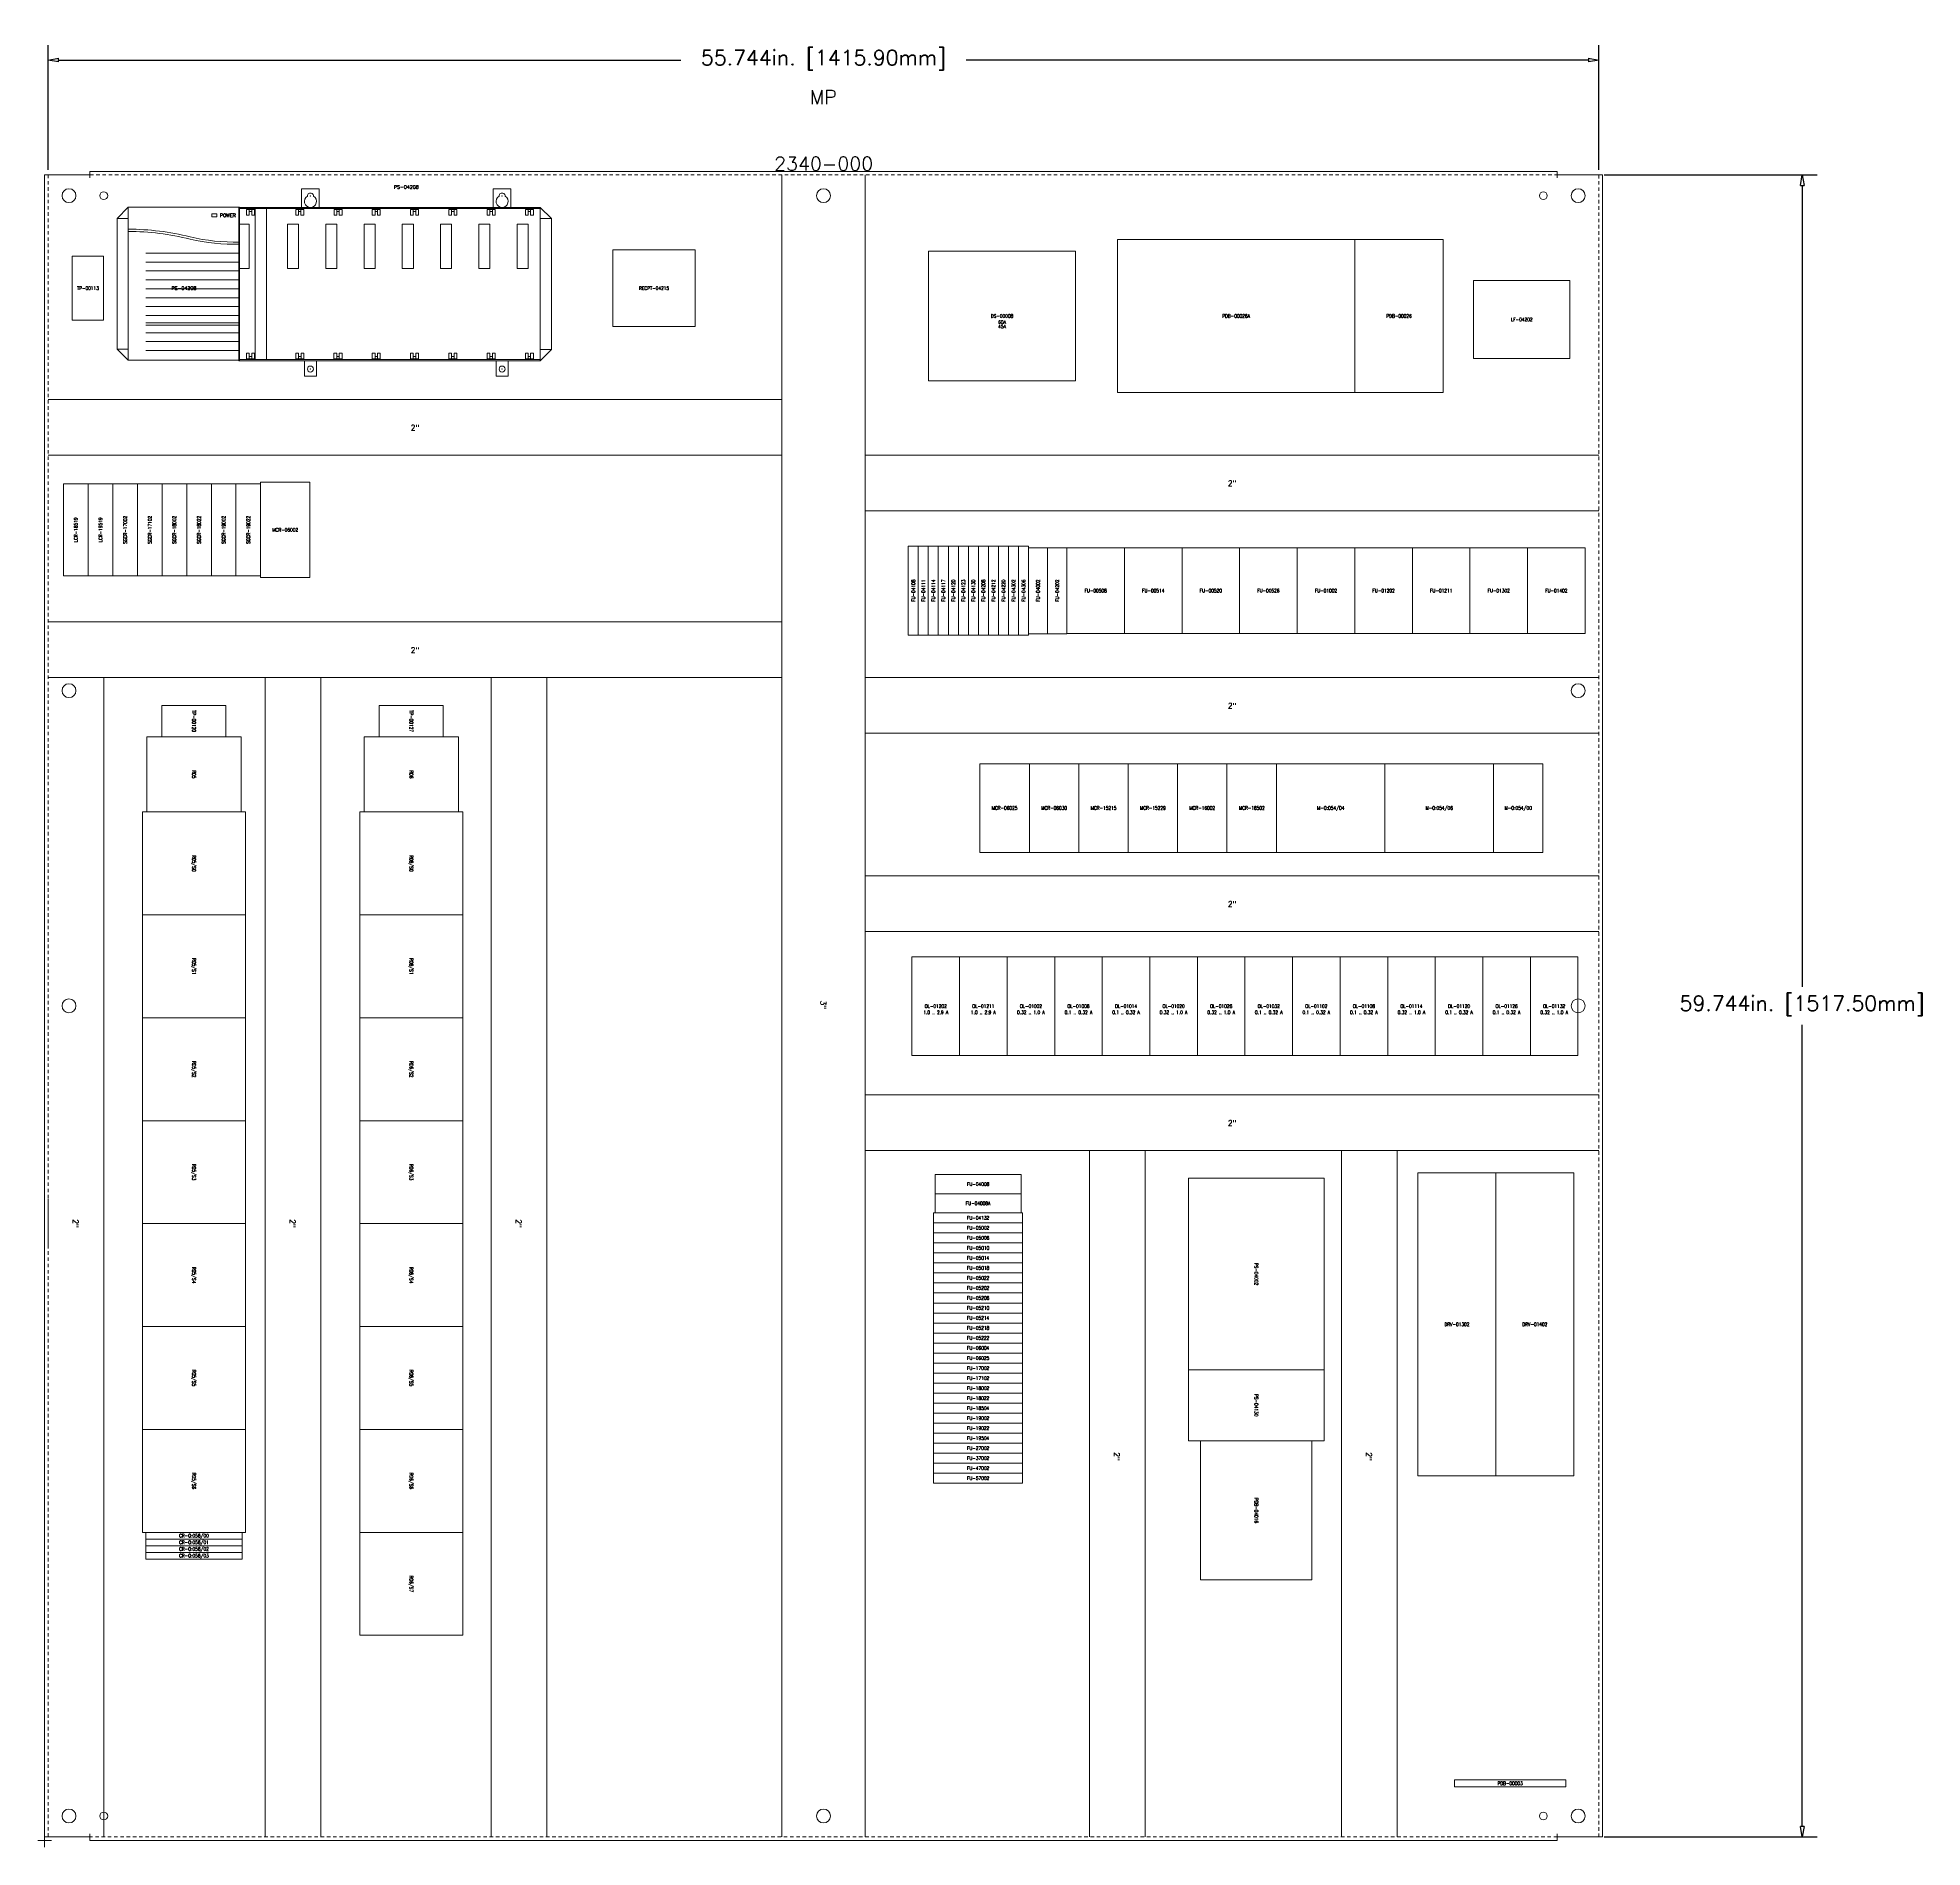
# Model space of a CAD drawing. Header units: inches. Extents: x 0 to 119, y 0 to 81.
# Drawn here: x 31.2 to 98.9, y 9.8 to 74.9 of the extents above; entities that cross this region are included whole.
import ezdxf
from ezdxf.enums import TextEntityAlignment as Align

# ---------------------------------------------------------------- set-up
doc = ezdxf.new("R2010")
doc.units = ezdxf.units.IN
doc.header["$MEASUREMENT"] = 0
for name, pattern in [('CENTERLINE', [1.25, 1, -0.0625, 0.125, -0.0625]), ('HIDDEN', [0.1875, 0.125, -0.0625]), ('PHANTOM', [1.1875, 0.75, -0.0625, 0.125, -0.0625, 0.125, -0.0625])]:
    doc.linetypes.add(name, pattern=pattern)
doc.layers.get('0').update_dxf_attribs({"lineweight": 5})
doc.layers.get('Defpoints').update_dxf_attribs({"lineweight": 5})
for name, color, linetype, lineweight in [('BOARDER', 5, 'Continuous', 5), ('DIMS-MTG-HOLES', 1, 'Continuous', 5), ('LOC', 252, 'Continuous', 5), ('MISC', 2, 'Continuous', 5), ('ORIGIN', 7, 'PHANTOM', 5), ('PANEL', 150, 'Continuous', 5), ('PRTG', 130, 'Continuous', 5), ('PSYMS', 7, 'Continuous', 5), ('PTAG', 51, 'Continuous', 5), ('SYMS', 7, 'Continuous', 5), ('TAGS', 2, 'Continuous', 5), ('Title_Block_Info', 2, 'Continuous', 5)]:
    doc.layers.add(name, color=color, linetype=linetype, lineweight=lineweight)
doc.styles.add('SIVAN', font='sivan.TTF', dxfattribs={"height": 1})
doc.styles.add('STACCO', font='STAC222N.TTF', dxfattribs={"height": 1})
doc.styles.get("Standard").update_dxf_attribs({"font": 'romans.shx'})
doc.styles.add('WD', font='romans.shx')
doc.dimstyles.get("Standard").update_dxf_attribs({"dimtxt": 0.18, "dimasz": 0.18, "dimexe": 0.18, "dimexo": 0.0625, "dimgap": 0.09, "dimtad": 0, "dimtih": 1, "dimtoh": 1, "dimdec": 4, "dimzin": 0, "dimdsep": 46, "dimtxsty": 'Standard', "dimcen": 0.09, "dimadec": 0, "dimazin": 0, "dimtfac": 1, "dimtdec": 4, "dimtofl": 0, "dimtmove": 0, "dimatfit": 3, "dimfxl": 0, "dimtolj": 1, "dimtzin": 0, "dimarcsym": 0})

# ---------------------------------------------------------------- blocks, each defined once
blk = doc.blocks.new('HMISC_CAT1_A-72P60F1')
at = {"layer": 'ORIGIN', "color": 7, "linetype": 'CENTERLINE'}
for p, q in [((-0.875, -1.125), (-0.875, -0.625)), ((-1.125, -0.875), (-0.625, -0.875))]:
    blk.add_line(p, q, dxfattribs=at)
at = {"layer": 'PANEL', "color": 150, "linetype": 'Continuous'}
for p, q in [((-0.875, -0.747), (-0.875, 58.997)), ((-0.637, 58.997), (-0.875, 58.997)), ((0.753, 58.997), (-0.637, 58.997)), ((53.497, 59.125), (0.753, 59.125)), ((0.753, 59.125), (0.753, 58.997)), ((0.753, 58.887), (0.753, 58.997)), ((53.497, 58.997), (53.497, 59.125)), ((53.497, 58.887), (53.497, 58.997)), ((53.497, 58.997), (54.887, 58.997)), ((54.887, 58.997), (55.125, 58.997)), ((55.125, -0.747), (55.125, 58.997)), ((0.753, -0.747), (0.753, -0.637)), ((53.497, -0.637), (53.497, -0.747)), ((-0.875, -0.747), (-0.637, -0.747)), ((-0.637, -0.747), (0.753, -0.747)), ((0.753, -0.747), (0.753, -0.875)), ((0.753, -0.875), (53.497, -0.875)), ((54.887, -0.747), (53.497, -0.747)), ((53.497, -0.875), (53.497, -0.747)), ((55.125, -0.747), (54.887, -0.747))]:
    blk.add_line(p, q, dxfattribs=at)
at = {"layer": 'PANEL', "color": 150, "linetype": 'HIDDEN'}
for p, q in [((-0.747, -0.747), (-0.747, 58.997)), ((0.753, 58.997), (53.497, 58.997)), ((0.753, 58.997), (0.753, 58.997)), ((53.497, 58.997), (53.497, 58.997)), ((54.997, 58.997), (54.997, -0.747)), ((0.753, -0.747), (0.753, -0.747)), ((53.497, -0.747), (0.753, -0.747)), ((53.497, -0.747), (53.497, -0.747))]:
    blk.add_line(p, q, dxfattribs=at)
at = {"layer": 'PANEL', "color": 150, "linetype": 'Continuous'}
for centre, radius in [((0, 58.25), 0.25), ((1.25, 58.25), 0.141), ((27.125, 58.25), 0.25), ((53, 58.25), 0.141), ((54.25, 58.25), 0.25), ((0, 40.455), 0.25), ((54.25, 40.455), 0.25), ((0, 29.125), 0.25), ((54.25, 29.125), 0.25), ((0, 0), 0.25), ((1.25, 0), 0.141), ((27.125, 0), 0.25), ((53, 0), 0.141), ((54.25, 0), 0.25)]:
    blk.add_circle(centre, radius, dxfattribs=at)
at = {"style": 'WD'}
for tag, p in [('INST', (27.116, 62.167)), ('LOC', (27.116, 61.539)), ('DESC1', (27.116, 60.96)), ('DESC2', (27.116, 60.39)), ('DESC3', (27.116, 59.815)), ('TAG1', (27.128, 59.151))]:
    blk.add_attdef(tag, text='', height=0.5, dxfattribs=at).set_placement(p, align=Align.CENTER)
at = {"style": 'WD', "flags": 1}
for tag, p in [('FAMILY', (27.228, 58.001)), ('MFG', (27.266, 57.738)), ('ASSYCODE', (27.003, 57.526)), ('CAT', (27.141, 57.538))]:
    blk.add_attdef(tag, p, '', height=0.01, dxfattribs=at)
blk = doc.blocks.new('_ClosedBlank')
at = {"color": 0, "linetype": 'ByBlock', "lineweight": -2}
for p, q in [((-1, 0.17), (0, 0)), ((-1, 0.17), (-1, -0.17)), ((0, 0), (-1, -0.17))]:
    blk.add_line(p, q, dxfattribs=at)
blk = doc.blocks.new('*D8')
at = {"layer": 'Defpoints', "color": 0}
for p in [(87.317, 74.062), (31.573, 69.934), (87.317, 69.934)]:
    blk.add_point(p, dxfattribs=at)
at = {"layer": 'SYMS', "color": 0, "lineweight": -2}
for p, q in [((31.573, 70.122), (31.573, 74.603)), ((87.317, 70.122), (87.317, 74.603)), ((31.948, 74.062), (54.315, 74.062)), ((86.942, 74.062), (64.575, 74.062))]:
    blk.add_line(p, q, dxfattribs=at)
at = {"layer": 'SYMS', "color": 0, "lineweight": -2, "xscale": 0.375, "yscale": 0.375, "zscale": 0.375, "rotation": 180}
blk.add_blockref('_ClosedBlank', (31.573, 74.062), dxfattribs=at)
at = {"layer": 'SYMS', "color": 0, "lineweight": -2, "xscale": 0.375, "yscale": 0.375, "zscale": 0.375}
blk.add_blockref('_ClosedBlank', (87.317, 74.062), dxfattribs=at)
at = {"layer": 'SYMS', "color": 0, "insert": (59.445, 74.062), "char_height": 0.54, "attachment_point": 5}
blk.add_mtext('\\A1;55.744in. [1415.90mm]', dxfattribs=at)
blk = doc.blocks.new('*D9')
at = {"layer": 'Defpoints', "color": 0}
for p in [(87.317, 69.934), (87.317, 10.191), (94.625, 10.191)]:
    blk.add_point(p, dxfattribs=at)
at = {"layer": 'SYMS', "color": 0, "lineweight": -2}
for p, q in [((87.504, 69.934), (95.165, 69.934)), ((94.625, 69.559), (94.625, 40.744)), ((94.625, 10.566), (94.625, 39.381)), ((87.504, 10.191), (95.165, 10.191))]:
    blk.add_line(p, q, dxfattribs=at)
at = {"layer": 'SYMS', "color": 0, "lineweight": -2, "xscale": 0.375, "yscale": 0.375, "zscale": 0.375}
for p, rotation in [((94.625, 69.934), 90), ((94.625, 10.191), 270)]:
    blk.add_blockref('_ClosedBlank', p, dxfattribs=dict(at, rotation=rotation))
at = {"layer": 'SYMS', "color": 0, "insert": (94.625, 40.063), "char_height": 0.54, "attachment_point": 5}
blk.add_mtext('\\A1;59.744in. [1517.50mm]', dxfattribs=at)
blk = doc.blocks.new('PNL13F08')
for p, q in [((-5.28, -2.328), (-5.28, 2.328)), ((-5.28, 2.328), (0, 2.328)), ((0, 2.328), (0, 0)), ((0, 0), (0, -2.328)), ((0, -2.328), (-5.28, -2.328))]:
    blk.add_line(p, q)
at = {"style": 'WD', "width": 0.9, "flags": 8}
blk.add_attdef('P_TAG1', text='', height=0.125, dxfattribs=at).set_placement((-2.64, 0), align=Align.MIDDLE_CENTER)
for tag, p in [('RATING1', (-2.64, -0.28125)), ('RATING2', (-2.64, -0.4375))]:
    blk.add_attdef(tag, text='', height=0.125, dxfattribs=at).set_placement(p, align=Align.CENTER)
blk = doc.blocks.new('PNL13F36')
for p, q in [((8.54, 2.75), (0, 2.75)), ((0, 2.75), (0, 0)), ((8.54, -2.75), (8.54, 2.75)), ((0, 0), (0, -2.75)), ((0, -2.75), (8.54, -2.75))]:
    blk.add_line(p, q)
at = {"style": 'WD', "width": 0.9, "flags": 8}
blk.add_attdef('P_TAG1', text='', height=0.125, dxfattribs=at).set_placement((4.27, 0), align=Align.MIDDLE_CENTER)
for tag, p in [('RATING1', (4.27, -0.28125)), ('RATING2', (4.27, -0.4375))]:
    blk.add_attdef(tag, text='', height=0.125, dxfattribs=at).set_placement(p, align=Align.CENTER)
blk = doc.blocks.new('PNL13F5E')
for p, q in [((3.17, 2.75), (0, 2.75)), ((0, 2.75), (0, 0)), ((3.17, -2.75), (3.17, 2.75)), ((0, 0), (0, -2.75)), ((0, -2.75), (3.17, -2.75))]:
    blk.add_line(p, q)
at = {"style": 'WD', "width": 0.9, "flags": 8}
blk.add_attdef('P_TAG1', text='', height=0.125, dxfattribs=at).set_placement((1.585, 0), align=Align.MIDDLE_CENTER)
for tag, p in [('RATING1', (1.585, -0.28125)), ('RATING2', (1.585, -0.4375))]:
    blk.add_attdef(tag, text='', height=0.125, dxfattribs=at).set_placement(p, align=Align.CENTER)
blk = doc.blocks.new('PNL13F91')
for p, q in [((0.885, 1.65), (0, 1.65)), ((0, 1.65), (0, 0)), ((0.885, -1.65), (0.885, 1.65)), ((0, 0), (0, -1.65)), ((0, -1.65), (0.885, -1.65))]:
    blk.add_line(p, q)
at = {"style": 'WD', "width": 0.9, "flags": 8}
blk.add_attdef('P_TAG1', text='', height=0.125, dxfattribs=at).set_placement((0.4425, 0), align=Align.MIDDLE_CENTER)
for tag, p in [('RATING1', (0.4425, -0.28125)), ('RATING2', (0.4425, -0.4375))]:
    blk.add_attdef(tag, text='', height=0.125, dxfattribs=at).set_placement(p, align=Align.CENTER)
blk = doc.blocks.new('PNL14019')
for p, q in [((6.88, 2.44), (0, 2.44)), ((0, 2.44), (0, 0)), ((6.88, -2.44), (6.88, 2.44)), ((0, 0), (0, -2.44)), ((0, -2.44), (6.88, -2.44))]:
    blk.add_line(p, q)
at = {"style": 'WD', "width": 0.9, "flags": 8}
blk.add_attdef('P_TAG1', text='', height=0.125, dxfattribs=at).set_placement((3.44, 0), align=Align.MIDDLE_CENTER)
for tag, p in [('RATING1', (3.44, -0.28125)), ('RATING2', (3.44, -0.4375))]:
    blk.add_attdef(tag, text='', height=0.125, dxfattribs=at).set_placement(p, align=Align.CENTER)
blk = doc.blocks.new('PNL14041')
for p, q in [((2.56, 2.44), (0, 2.44)), ((0, 2.44), (0, 0)), ((2.56, -2.44), (2.56, 2.44)), ((0, 0), (0, -2.44)), ((0, -2.44), (2.56, -2.44))]:
    blk.add_line(p, q)
at = {"style": 'WD', "width": 0.9, "flags": 8}
blk.add_attdef('P_TAG1', text='', height=0.125, dxfattribs=at).set_placement((1.28, 0), align=Align.MIDDLE_CENTER)
for tag, p in [('RATING1', (1.28, -0.28125)), ('RATING2', (1.28, -0.4375))]:
    blk.add_attdef(tag, text='', height=0.125, dxfattribs=at).set_placement(p, align=Align.CENTER)
blk = doc.blocks.new('PNL14069')
for p, q in [((0.69, 1.545), (0, 1.545)), ((0, 1.545), (0, 0)), ((0.69, -1.545), (0.69, 1.545)), ((0, 0), (0, -1.545)), ((0, -1.545), (0.69, -1.545))]:
    blk.add_line(p, q)
at = {"style": 'WD', "width": 0.9, "flags": 8}
blk.add_attdef('P_TAG1', text='', height=0.125, dxfattribs=at).set_placement((0.345, 0), align=Align.MIDDLE_CENTER)
for tag, p in [('RATING1', (0.345, -0.28125)), ('RATING2', (0.345, -0.4375))]:
    blk.add_attdef(tag, text='', height=0.125, dxfattribs=at).set_placement(p, align=Align.CENTER)
blk = doc.blocks.new('PNL140B6')
for p, q in [((4, 0.125), (0, 0.125)), ((0, 0.125), (0, 0)), ((0, 0), (0, -0.125)), ((4, -0.125), (4, 0.125)), ((0, -0.125), (4, -0.125))]:
    blk.add_line(p, q)
at = {"style": 'WD', "width": 0.9, "flags": 8}
blk.add_attdef('P_TAG1', text='', height=0.125, dxfattribs=at).set_placement((2, 0), align=Align.MIDDLE_CENTER)
for tag, p in [('RATING1', (2, -0.28125)), ('RATING2', (2, -0.4375))]:
    blk.add_attdef(tag, text='', height=0.125, dxfattribs=at).set_placement(p, align=Align.CENTER)
blk = doc.blocks.new('PNL140E4')
for p, q in [((2.07, 1.535), (0, 1.535)), ((0, 1.535), (0, 0)), ((2.07, -1.535), (2.07, 1.535)), ((0, 0), (0, -1.535)), ((0, -1.535), (2.07, -1.535))]:
    blk.add_line(p, q)
at = {"style": 'WD', "width": 0.9, "flags": 8}
blk.add_attdef('P_TAG1', text='', height=0.125, dxfattribs=at).set_placement((1.035, 0), align=Align.MIDDLE_CENTER)
for tag, p in [('RATING1', (1.035, -0.28125)), ('RATING2', (1.035, -0.4375))]:
    blk.add_attdef(tag, text='', height=0.125, dxfattribs=at).set_placement(p, align=Align.CENTER)
blk = doc.blocks.new('PNL14238')
for p, q in [((0.69, 1.545), (0, 1.545)), ((0, 1.545), (0, 0)), ((0.69, -1.545), (0.69, 1.545)), ((0, 0), (0, -1.545)), ((0, -1.545), (0.69, -1.545))]:
    blk.add_line(p, q)
at = {"style": 'WD', "width": 0.9, "flags": 8}
blk.add_attdef('P_TAG1', text='', height=0.125, dxfattribs=at).set_placement((0.345, 0), align=Align.MIDDLE_CENTER)
for tag, p in [('RATING1', (0.345, -0.28125)), ('RATING2', (0.345, -0.4375))]:
    blk.add_attdef(tag, text='', height=0.125, dxfattribs=at).set_placement(p, align=Align.CENTER)
blk = doc.blocks.new('PNL14285')
for p, q in [((0.886, 1.65), (0, 1.65)), ((0, 1.65), (0, 0)), ((0.886, -1.65), (0.886, 1.65)), ((0, 0), (0, -1.65)), ((0, -1.65), (0.886, -1.65))]:
    blk.add_line(p, q)
at = {"style": 'WD', "width": 0.9, "flags": 8}
blk.add_attdef('P_TAG1', text='', height=0.125, dxfattribs=at).set_placement((0.443, 0), align=Align.MIDDLE_CENTER)
for tag, p in [('RATING1', (0.443, -0.28125)), ('RATING2', (0.443, -0.4375))]:
    blk.add_attdef(tag, text='', height=0.125, dxfattribs=at).set_placement(p, align=Align.CENTER)
blk = doc.blocks.new('PNL142DD')
for p, q in [((0.24, 1.73), (0, 1.73)), ((0, 1.73), (0, 0)), ((0.24, -1.73), (0.24, 1.73)), ((0, 0), (0, -1.73)), ((0, -1.73), (0.24, -1.73))]:
    blk.add_line(p, q)
at = {"style": 'WD', "width": 0.9, "flags": 8}
blk.add_attdef('P_TAG1', text='', height=0.125, dxfattribs=at).set_placement((0.12, 0), align=Align.MIDDLE_CENTER)
for tag, p in [('RATING1', (0.12, -0.28125)), ('RATING2', (0.12, -0.4375))]:
    blk.add_attdef(tag, text='', height=0.125, dxfattribs=at).set_placement(p, align=Align.CENTER)
blk = doc.blocks.new('PNL14359')
for p, q in [((2.8, 5.45), (0, 5.45)), ((0, 5.45), (0, 0)), ((2.8, -5.45), (2.8, 5.45)), ((0, 0), (0, -5.45)), ((0, -5.45), (2.8, -5.45))]:
    blk.add_line(p, q)
at = {"style": 'WD', "width": 0.9, "flags": 8}
blk.add_attdef('P_TAG1', text='', height=0.125, dxfattribs=at).set_placement((1.4, 0), align=Align.MIDDLE_CENTER)
for tag, p in [('RATING1', (1.4, -0.28125)), ('RATING2', (1.4, -0.4375))]:
    blk.add_attdef(tag, text='', height=0.125, dxfattribs=at).set_placement(p, align=Align.CENTER)
blk = doc.blocks.new('PNL14399')
for p, q in [((0.36, 1.6), (0, 1.6)), ((0, 1.6), (0, 0)), ((0.36, -1.6), (0.36, 1.6)), ((0, 0), (0, -1.6)), ((0, -1.6), (0.36, -1.6))]:
    blk.add_line(p, q)
at = {"style": 'WD', "width": 0.9, "flags": 8}
blk.add_attdef('P_TAG1', text='', height=0.125, dxfattribs=at).set_placement((0.18, 0), align=Align.MIDDLE_CENTER)
for tag, p in [('RATING1', (0.18, -0.28125)), ('RATING2', (0.18, -0.4375))]:
    blk.add_attdef(tag, text='', height=0.125, dxfattribs=at).set_placement(p, align=Align.CENTER)
blk = doc.blocks.new('PNL14512')
for p, q in [((0.36, 1.6), (0, 1.6)), ((0, 1.6), (0, 0)), ((0.36, -1.6), (0.36, 1.6)), ((0, 0), (0, -1.6)), ((0, -1.6), (0.36, -1.6))]:
    blk.add_line(p, q)
at = {"style": 'WD', "width": 0.9, "flags": 8}
blk.add_attdef('P_TAG1', text='', height=0.125, dxfattribs=at).set_placement((0.18, 0), align=Align.MIDDLE_CENTER)
for tag, p in [('RATING1', (0.18, -0.28125)), ('RATING2', (0.18, -0.4375))]:
    blk.add_attdef(tag, text='', height=0.125, dxfattribs=at).set_placement(p, align=Align.CENTER)
blk = doc.blocks.new('PNL1485B')
for p, q in [((3.46, 1.405), (0, 1.405)), ((0, 1.405), (0, 0)), ((3.46, -1.405), (3.46, 1.405)), ((0, 0), (0, -1.405)), ((0, -1.405), (3.46, -1.405))]:
    blk.add_line(p, q)
at = {"style": 'WD', "width": 0.9, "flags": 8}
blk.add_attdef('P_TAG1', text='', height=0.125, dxfattribs=at).set_placement((1.73, 0), align=Align.MIDDLE_CENTER)
for tag, p in [('RATING1', (1.73, -0.28125)), ('RATING2', (1.73, -0.4375))]:
    blk.add_attdef(tag, text='', height=0.125, dxfattribs=at).set_placement(p, align=Align.CENTER)
blk = doc.blocks.new('PNL14883')
for p, q in [((1.7813, 1.5937), (0, 1.5937)), ((0, 1.5937), (0, 0)), ((1.7813, -1.5938), (1.7813, 1.5937)), ((0, 0), (0, -1.5938)), ((0, -1.5938), (1.7813, -1.5938))]:
    blk.add_line(p, q)
at = {"style": 'WD', "width": 0.9, "flags": 8}
blk.add_attdef('P_TAG1', text='', height=0.125, dxfattribs=at).set_placement((0.89065, -0.00005), align=Align.MIDDLE_CENTER)
for tag, p in [('RATING1', (0.89065, -0.2813)), ('RATING2', (0.89065, -0.43755))]:
    blk.add_attdef(tag, text='', height=0.125, dxfattribs=at).set_placement(p, align=Align.CENTER)
blk = doc.blocks.new('PNL14920')
for p, q in [((3.898, 1.594), (0, 1.594)), ((0, 1.594), (0, 0)), ((3.898, -1.594), (3.898, 1.594)), ((0, 0), (0, -1.594)), ((0, -1.594), (3.898, -1.594))]:
    blk.add_line(p, q)
at = {"style": 'WD', "width": 0.9, "flags": 8}
blk.add_attdef('P_TAG1', text='', height=0.125, dxfattribs=at).set_placement((1.949, 0), align=Align.MIDDLE_CENTER)
for tag, p in [('RATING1', (1.949, -0.28125)), ('RATING2', (1.949, -0.4375))]:
    blk.add_attdef(tag, text='', height=0.125, dxfattribs=at).set_placement(p, align=Align.CENTER)
blk = doc.blocks.new('PNL14990')
for p, q in [((1.77, 1.594), (0, 1.594)), ((0, 1.594), (0, 0)), ((1.77, -1.594), (1.77, 1.594)), ((0, 0), (0, -1.594)), ((0, -1.594), (1.77, -1.594))]:
    blk.add_line(p, q)
at = {"style": 'WD', "width": 0.9, "flags": 8}
blk.add_attdef('P_TAG1', text='', height=0.125, dxfattribs=at).set_placement((0.885, 0), align=Align.MIDDLE_CENTER)
for tag, p in [('RATING1', (0.885, -0.28125)), ('RATING2', (0.885, -0.4375))]:
    blk.add_attdef(tag, text='', height=0.125, dxfattribs=at).set_placement(p, align=Align.CENTER)
blk = doc.blocks.new('PNL14A00')
for p, q in [((1.77, 1.7125), (0, 1.7125)), ((0, 1.7125), (0, 0)), ((1.77, -1.7125), (1.77, 1.7125)), ((0, 0), (0, -1.7125)), ((0, -1.7125), (1.77, -1.7125))]:
    blk.add_line(p, q)
at = {"style": 'WD', "width": 0.9, "flags": 8}
blk.add_attdef('P_TAG1', text='', height=0.125, dxfattribs=at).set_placement((0.885, 0), align=Align.MIDDLE_CENTER)
for tag, p in [('RATING1', (0.885, -0.28125)), ('RATING2', (0.885, -0.4375))]:
    blk.add_attdef(tag, text='', height=0.125, dxfattribs=at).set_placement(p, align=Align.CENTER)
blk = doc.blocks.new('PNL14A28')
for p, q in [((1.71, 1.775), (0, 1.775)), ((0, 1.775), (0, 0)), ((1.71, -1.775), (1.71, 1.775)), ((0, 0), (0, -1.775)), ((0, -1.775), (1.71, -1.775))]:
    blk.add_line(p, q)
at = {"style": 'WD', "width": 0.9, "flags": 8}
blk.add_attdef('P_TAG1', text='', height=0.125, dxfattribs=at).set_placement((0.855, 0), align=Align.MIDDLE_CENTER)
for tag, p in [('RATING1', (0.855, -0.28125)), ('RATING2', (0.855, -0.4375))]:
    blk.add_attdef(tag, text='', height=0.125, dxfattribs=at).set_placement(p, align=Align.CENTER)
blk = doc.blocks.new('ABCMA180')
for p, q in [((0.574742, 3.633968, 5.7), (-2.788258, 3.633968, 5.7)), ((0.574742, 3.313968, 5.7), (-2.788258, 3.313968, 5.7)), ((0.574742, 2.993968, 5.7), (-2.788258, 2.993968, 5.7)), ((0.574742, 2.673968, 5.7), (-2.788258, 2.673968, 5.7)), ((0.574742, 2.353968, 5.7), (-2.788258, 2.353968, 5.7)), ((0.574742, 2.033968, 5.7), (-2.788258, 2.033968, 5.7)), ((0.574742, 1.713968, 5.7), (-2.788258, 1.713968, 5.7)), ((0.574742, 1.393968, 5.7), (-2.788258, 1.393968, 5.7)), ((0.574742, 1.123968, 5.7), (-2.788258, 1.123968, 5.7)), ((0.574742, 1.043968, 5.7), (-2.788258, 1.043968, 5.7)), ((0.574742, 0.773968, 5.7), (-2.788258, 0.773968, 5.7)), ((0.574742, 0.453968, 5.7), (-2.788258, 0.453968, 5.7)), ((0.574742, 0.133968, 5.7), (-2.788258, 0.133968, 5.7))]:
    blk.add_line(p, q)
at = {"elevation": 5.7}
for points in [[(-3.4253, 4.495132, -0.062015), (-1.204086, 4.218433, 0.064188), (0.574742, 4.033968, -0.012921)], [(-3.4253, 4.415132, -0.062015), (-1.204086, 4.138433, 0.064188), (0.574742, 3.953968, -0.012921)]]:
    blk.add_lwpolyline(points, format="xyb", dxfattribs=at)
for points in [[(0.5747, 5.286, 5.7), (0.5747, -0.213982, 5.7), (-3.4253, -0.213982, 5.7), (-3.4253, 5.286, 5.7)], [(-3.4253, 5.286, 5.325), (-3.4253, -0.213982, 5.325), (0.5747, -0.213982, 5.325), (0.5747, 5.286, 5.325)], [(-3.4253, -0.213982, 5.325), (-3.4253, -0.213982, 5.325), (-3.4253, -0.213982, 5.325), (-3.4253, 5.286, 5.325)], [(-3.4253, -0.213982, 5.7), (-3.4253, -0.213982, 5.325), (-3.4253, 5.286, 5.325), (-3.4253, 5.286, 5.7)], [(0.5747, 5.286, 5.7), (0.5747, 5.286, 5.7), (-3.4253, 5.286, 5.7)], [(-3.4253, 5.286, 5.7), (-3.4253, 5.286, 5.325), (0.5747, 5.286, 5.325), (0.5747, 5.286, 5.7)], [(0.5747, 5.286, 5.325), (0.5747, -0.213982, 5.325), (0.5747, -0.213982, 5.7), (0.5747, 5.286, 5.7)], [(0.5747, 5.286, 5.7), (0.5747, 5.286, 5.325), (0.5747, 5.286, 5.7)], [(0.5747, -0.213982, 5.325), (0.5747, -0.213982, 5.325), (-3.4253, -0.213982, 5.325)], [(0.5747, -0.213982, 5.7), (0.5747, -0.213982, 5.325), (-3.4253, -0.213982, 5.325), (-3.4253, -0.213982, 5.7)]]:
    blk.add_3dface(points)
blk.add_text('POWER', height=0.125).set_placement((-0.132743, 4.929661, 5.714672))
mesh = blk.add_polymesh((6, 3))
for k, corner in enumerate([(-3.4253, 4.886, 5.7), (-3.4253, 4.886), (-3.4253, 4.886), (-3.8253, 4.886, 5.7), (-3.8253, 4.886), (-3.8253, 4.886), (-3.8253, 4.886, 5.7), (-3.8253, 4.886), (-3.8253, 4.886), (-3.4253, 5.286, 5.7), (-3.4253, 5.286), (-3.4253, 4.886), (-3.4253, 5.286, 5.7), (-3.4253, 5.286, 5.7), (-3.4253, 4.886, 5.7), (-3.8253, 4.886, 5.7), (-3.8253, 4.886, 5.7), (-3.8253, 4.886, 5.7)]):
    mesh.set_mesh_vertex(divmod(k, 3), corner)
mesh = blk.add_polymesh((6, 3))
for k, corner in enumerate([(-3.4253, 0.186, 5.7), (-3.4253, 0.186), (-3.4253, 0.186), (-3.8253, 0.186, 5.7), (-3.8253, 0.186), (-3.8253, 0.186), (-3.8253, 4.886, 5.7), (-3.8253, 4.886), (-3.8253, 0.186), (-3.4253, 4.886, 5.7), (-3.4253, 4.886), (-3.4253, 0.186), (-3.4253, 4.886, 5.7), (-3.4253, 4.886, 5.7), (-3.4253, 0.186, 5.7), (-3.8253, 4.886, 5.7), (-3.8253, 4.886, 5.7), (-3.8253, 0.186, 5.7)]):
    mesh.set_mesh_vertex(divmod(k, 3), corner)
mesh = blk.add_polymesh((6, 3))
for k, corner in enumerate([(0.5747, -0.214, 5.325), (0.5747, -0.214), (0.5747, -0.214), (-3.4253, -0.214, 5.325), (-3.4253, -0.214), (-3.4253, -0.214), (-3.4253, 5.286, 5.325), (-3.4253, 5.286), (-3.4253, -0.214), (0.5747, 5.286, 5.325), (0.5747, 5.286), (0.5747, -0.214), (0.5747, 5.286, 5.325), (0.5747, 5.286, 5.325), (0.5747, -0.214, 5.325), (-3.4253, 5.286, 5.325), (-3.4253, 5.286, 5.325), (-3.4253, -0.214, 5.325)]):
    mesh.set_mesh_vertex(divmod(k, 3), corner)
mesh = blk.add_polymesh((6, 3))
for k, corner in enumerate([(-0.239808, 4.943746, 5.71), (-0.239808, 4.943746, 5.7), (-0.239808, 4.943746, 5.7), (-0.414808, 4.943746, 5.71), (-0.414808, 4.943746, 5.7), (-0.414808, 4.943746, 5.7), (-0.414808, 5.043746, 5.71), (-0.414808, 5.043746, 5.7), (-0.414808, 4.943746, 5.7), (-0.239808, 5.043746, 5.71), (-0.239808, 5.043746, 5.7), (-0.239808, 4.943746, 5.7), (-0.239808, 5.043746, 5.71), (-0.239808, 5.043746, 5.71), (-0.239808, 4.943746, 5.71), (-0.414808, 5.043746, 5.71), (-0.414808, 5.043746, 5.71), (-0.414808, 4.943746, 5.71)]):
    mesh.set_mesh_vertex(divmod(k, 3), corner)
mesh = blk.add_polymesh((6, 3))
for k, corner in enumerate([(-3.4253, -0.214, 5.7), (-3.4253, -0.214), (-3.4253, -0.214), (-3.8253, 0.186, 5.7), (-3.8253, 0.186), (-3.8253, 0.186), (-3.8253, 0.186, 5.7), (-3.8253, 0.186), (-3.8253, 0.186), (-3.4253, 0.186, 5.7), (-3.4253, 0.186), (-3.4253, -0.214), (-3.4253, 0.186, 5.7), (-3.4253, 0.186, 5.7), (-3.4253, -0.214, 5.7), (-3.8253, 0.186, 5.7), (-3.8253, 0.186, 5.7), (-3.8253, 0.186, 5.7)]):
    mesh.set_mesh_vertex(divmod(k, 3), corner)
blk = doc.blocks.new('ABCMA160')
for p, q in [((-0.217, 0.26), (-0.317, 0.26)), ((-0.217, 0.26, 0.04), (-0.317, 0.26, 0.04)), ((0.317, 0.26), (0.217, 0.26)), ((6.673, 0.26), (6.573, 0.26)), ((6.673, 0.26, 0.04), (6.573, 0.26, 0.04)), ((7.207, 0.26), (7.107, 0.26))]:
    blk.add_line(p, q)
for centre in [(0, -6.22), (6.89, -6.22)]:
    blk.add_circle(centre, 0.1085)
for centre, radius, start, end in [((0, 0), 0.1085, 356.782733, 183.217267), ((6.89, 0), 0.1085, 356.782733, 183.217267), ((0, -0.193538), 0.2165, 120.024142, 59.975858), ((6.89, -0.193538), 0.2165, 120.024142, 59.975858)]:
    blk.add_arc(centre, radius, start, end)
at = {"layer": 'DIMS-MTG-HOLES'}
for p in [(0, 0), (6.89, 0), (0, -6.22), (6.89, -6.22)]:
    blk.add_point(p, dxfattribs=at)
mesh = blk.add_polymesh((6, 3))
for k, corner in enumerate([(-0.317, -0.41, 0.04), (-0.317, -0.41), (-0.317, -0.41), (-0.317, 0.26, 0.04), (-0.317, 0.26), (-0.317, 0.26), (0.317, 0.26, 0.04), (0.317, 0.26), (-0.317, 0.26), (0.317, -0.41, 0.04), (0.317, -0.41), (-0.317, -0.41), (0.317, -0.41, 0.04), (0.317, -0.41, 0.04), (-0.317, -0.41, 0.04), (0.317, 0.26, 0.04), (0.317, 0.26, 0.04), (-0.317, 0.26, 0.04)]):
    mesh.set_mesh_vertex(divmod(k, 3), corner)
mesh = blk.add_polymesh((6, 3))
for k, corner in enumerate([(6.573, -0.41, 0.04), (6.573, -0.41), (6.573, -0.41), (6.573, 0.26, 0.04), (6.573, 0.26), (6.573, 0.26), (7.207, 0.26, 0.04), (7.207, 0.26), (6.573, 0.26), (7.207, -0.41, 0.04), (7.207, -0.41), (6.573, -0.41), (7.207, -0.41, 0.04), (7.207, -0.41, 0.04), (6.573, -0.41, 0.04), (7.207, 0.26, 0.04), (7.207, 0.26, 0.04), (6.573, 0.26, 0.04)]):
    mesh.set_mesh_vertex(divmod(k, 3), corner)
mesh = blk.add_polymesh((6, 3))
for k, corner in enumerate([(8.26, -0.41, 3.85), (8.26, -0.41), (8.26, -0.41), (-2.57, -0.41, 3.85), (-2.57, -0.41), (-2.57, -0.41), (-2.57, -0.450291, 3.85), (-2.57, -0.450291), (-2.57, -0.41), (8.26, -0.450291, 3.85), (8.26, -0.450291), (8.26, -0.41), (8.26, -0.450291, 3.85), (8.26, -0.450291, 3.85), (8.26, -0.41, 3.85), (-2.57, -0.450291, 3.85), (-2.57, -0.450291, 3.85), (-2.57, -0.41, 3.85)]):
    mesh.set_mesh_vertex(divmod(k, 3), corner)
mesh = blk.add_polymesh((6, 3))
for k, corner in enumerate([(4.13, -0.41, 3.85), (4.13, -0.41), (4.13, -0.41), (-2.57, -0.41, 3.85), (-2.57, -0.41), (-2.57, -0.41), (-2.57, -0.450291, 3.85), (-2.57, -0.450291), (-2.57, -0.41), (4.13, -0.450291, 3.85), (4.13, -0.450291), (4.13, -0.41), (4.13, -0.450291, 3.85), (4.13, -0.450291, 3.85), (4.13, -0.41, 3.85), (-2.57, -0.450291, 3.85), (-2.57, -0.450291, 3.85), (-2.57, -0.41, 3.85)]):
    mesh.set_mesh_vertex(divmod(k, 3), corner)
mesh = blk.add_polymesh((6, 3))
for k, corner in enumerate([(8.26, -5.879709, 0.040001), (8.26, -5.879709), (8.26, -5.879709), (-2.57, -5.879709, 0.040001), (-2.57, -5.879709), (-2.57, -5.879709), (-2.57, -0.45, 0.040001), (-2.57, -0.45), (-2.57, -5.879709), (8.26, -0.45, 0.040001), (8.26, -0.45), (8.26, -5.879709), (8.26, -0.45, 0.040001), (8.26, -0.45, 0.040001), (8.26, -5.879709, 0.040001), (-2.57, -0.45, 0.040001), (-2.57, -0.45, 0.040001), (-2.57, -5.879709, 0.040001)]):
    mesh.set_mesh_vertex(divmod(k, 3), corner)
mesh = blk.add_polymesh((6, 3))
for k, corner in enumerate([(-2.20252, -0.482025, 3.05), (-2.20252, -0.482025, 0.05), (-2.20252, -0.482025, 0.05), (-2.30252, -0.482025, 3.05), (-2.30252, -0.482025, 0.05), (-2.30252, -0.482025, 0.05), (-2.30252, -0.682025, 3.05), (-2.30252, -0.682025, 0.05), (-2.30252, -0.482025, 0.05), (-2.20252, -0.682025, 3.05), (-2.20252, -0.682025, 0.05), (-2.20252, -0.482025, 0.05), (-2.20252, -0.682025, 3.05), (-2.20252, -0.682025, 3.05), (-2.20252, -0.482025, 3.05), (-2.30252, -0.682025, 3.05), (-2.30252, -0.682025, 3.05), (-2.30252, -0.482025, 3.05)]):
    mesh.set_mesh_vertex(divmod(k, 3), corner)
mesh = blk.add_polymesh((6, 3))
for k, corner in enumerate([(-2.11252, -0.482025, 3.05), (-2.11252, -0.482025, 0.05), (-2.11252, -0.482025, 0.05), (-2.20252, -0.482025, 3.05), (-2.20252, -0.482025, 0.05), (-2.20252, -0.482025, 0.05), (-2.20252, -0.557025, 3.05), (-2.20252, -0.557025, 0.05), (-2.20252, -0.482025, 0.05), (-2.11252, -0.557025, 3.05), (-2.11252, -0.557025, 0.05), (-2.11252, -0.482025, 0.05), (-2.11252, -0.557025, 3.05), (-2.11252, -0.557025, 3.05), (-2.11252, -0.482025, 3.05), (-2.20252, -0.557025, 3.05), (-2.20252, -0.557025, 3.05), (-2.20252, -0.482025, 3.05)]):
    mesh.set_mesh_vertex(divmod(k, 3), corner)
mesh = blk.add_polymesh((6, 3))
for k, corner in enumerate([(-2.01252, -0.482025, 3.05), (-2.01252, -0.482025, 0.05), (-2.01252, -0.482025, 0.05), (-2.11252, -0.482025, 3.05), (-2.11252, -0.482025, 0.05), (-2.11252, -0.482025, 0.05), (-2.11252, -0.682025, 3.05), (-2.11252, -0.682025, 0.05), (-2.11252, -0.482025, 0.05), (-2.01252, -0.682025, 3.05), (-2.01252, -0.682025, 0.05), (-2.01252, -0.482025, 0.05), (-2.01252, -0.682025, 3.05), (-2.01252, -0.682025, 3.05), (-2.01252, -0.482025, 3.05), (-2.11252, -0.682025, 3.05), (-2.11252, -0.682025, 3.05), (-2.11252, -0.482025, 3.05)]):
    mesh.set_mesh_vertex(divmod(k, 3), corner)
mesh = blk.add_polymesh((6, 3))
for k, corner in enumerate([(-1.582856, -5.88, 3.849968), (-1.582856, -5.88, 0.05), (-1.582856, -5.88, 0.05), (-1.982856, -5.88, 3.849968), (-1.982856, -5.88, 0.05), (-1.982856, -5.88, 0.05), (-1.982856, -0.45, 3.849968), (-1.982856, -0.45, 0.05), (-1.982856, -5.88, 0.05), (-1.582856, -0.45, 3.849968), (-1.582856, -0.45, 0.05), (-1.582856, -5.88, 0.05), (-1.582856, -0.45, 3.849968), (-1.582856, -0.45, 3.849968), (-1.582856, -5.88, 3.849968), (-1.982856, -0.45, 3.849968), (-1.982856, -0.45, 3.849968), (-1.982856, -5.88, 3.849968)]):
    mesh.set_mesh_vertex(divmod(k, 3), corner)
mesh = blk.add_polymesh((6, 3))
for k, corner in enumerate([(-0.430525, -0.482025, 3.05), (-0.430525, -0.482025, 0.05), (-0.430525, -0.482025, 0.05), (-0.530525, -0.482025, 3.05), (-0.530525, -0.482025, 0.05), (-0.530525, -0.482025, 0.05), (-0.530525, -0.682025, 3.05), (-0.530525, -0.682025, 0.05), (-0.530525, -0.482025, 0.05), (-0.430525, -0.682025, 3.05), (-0.430525, -0.682025, 0.05), (-0.430525, -0.482025, 0.05), (-0.430525, -0.682025, 3.05), (-0.430525, -0.682025, 3.05), (-0.430525, -0.482025, 3.05), (-0.530525, -0.682025, 3.05), (-0.530525, -0.682025, 3.05), (-0.530525, -0.482025, 3.05)]):
    mesh.set_mesh_vertex(divmod(k, 3), corner)
mesh = blk.add_polymesh((6, 3))
for k, corner in enumerate([(-0.340525, -0.482025, 3.05), (-0.340525, -0.482025, 0.05), (-0.340525, -0.482025, 0.05), (-0.430525, -0.482025, 3.05), (-0.430525, -0.482025, 0.05), (-0.430525, -0.482025, 0.05), (-0.430525, -0.557025, 3.05), (-0.430525, -0.557025, 0.05), (-0.430525, -0.482025, 0.05), (-0.340525, -0.557025, 3.05), (-0.340525, -0.557025, 0.05), (-0.340525, -0.482025, 0.05), (-0.340525, -0.557025, 3.05), (-0.340525, -0.557025, 3.05), (-0.340525, -0.482025, 3.05), (-0.430525, -0.557025, 3.05), (-0.430525, -0.557025, 3.05), (-0.430525, -0.482025, 3.05)]):
    mesh.set_mesh_vertex(divmod(k, 3), corner)
mesh = blk.add_polymesh((6, 3))
for k, corner in enumerate([(-0.240525, -0.482025, 3.05), (-0.240525, -0.482025, 0.05), (-0.240525, -0.482025, 0.05), (-0.340525, -0.482025, 3.05), (-0.340525, -0.482025, 0.05), (-0.340525, -0.482025, 0.05), (-0.340525, -0.682025, 3.05), (-0.340525, -0.682025, 0.05), (-0.340525, -0.482025, 0.05), (-0.240525, -0.682025, 3.05), (-0.240525, -0.682025, 0.05), (-0.240525, -0.482025, 0.05), (-0.240525, -0.682025, 3.05), (-0.240525, -0.682025, 3.05), (-0.240525, -0.482025, 3.05), (-0.340525, -0.682025, 3.05), (-0.340525, -0.682025, 3.05), (-0.340525, -0.482025, 3.05)]):
    mesh.set_mesh_vertex(divmod(k, 3), corner)
mesh = blk.add_polymesh((6, 3))
for k, corner in enumerate([(0.946366, -0.482025, 3.05), (0.946366, -0.482025, 0.05), (0.946366, -0.482025, 0.05), (0.846366, -0.482025, 3.05), (0.846366, -0.482025, 0.05), (0.846366, -0.482025, 0.05), (0.846366, -0.682025, 3.05), (0.846366, -0.682025, 0.05), (0.846366, -0.482025, 0.05), (0.946366, -0.682025, 3.05), (0.946366, -0.682025, 0.05), (0.946366, -0.482025, 0.05), (0.946366, -0.682025, 3.05), (0.946366, -0.682025, 3.05), (0.946366, -0.482025, 3.05), (0.846366, -0.682025, 3.05), (0.846366, -0.682025, 3.05), (0.846366, -0.482025, 3.05)]):
    mesh.set_mesh_vertex(divmod(k, 3), corner)
mesh = blk.add_polymesh((6, 3))
for k, corner in enumerate([(1.036366, -0.482025, 3.05), (1.036366, -0.482025, 0.05), (1.036366, -0.482025, 0.05), (0.946366, -0.482025, 3.05), (0.946366, -0.482025, 0.05), (0.946366, -0.482025, 0.05), (0.946366, -0.557025, 3.05), (0.946366, -0.557025, 0.05), (0.946366, -0.482025, 0.05), (1.036366, -0.557025, 3.05), (1.036366, -0.557025, 0.05), (1.036366, -0.482025, 0.05), (1.036366, -0.557025, 3.05), (1.036366, -0.557025, 3.05), (1.036366, -0.482025, 3.05), (0.946366, -0.557025, 3.05), (0.946366, -0.557025, 3.05), (0.946366, -0.482025, 3.05)]):
    mesh.set_mesh_vertex(divmod(k, 3), corner)
mesh = blk.add_polymesh((6, 3))
for k, corner in enumerate([(1.136366, -0.482025, 3.05), (1.136366, -0.482025, 0.05), (1.136366, -0.482025, 0.05), (1.036366, -0.482025, 3.05), (1.036366, -0.482025, 0.05), (1.036366, -0.482025, 0.05), (1.036366, -0.682025, 3.05), (1.036366, -0.682025, 0.05), (1.036366, -0.482025, 0.05), (1.136366, -0.682025, 3.05), (1.136366, -0.682025, 0.05), (1.136366, -0.482025, 0.05), (1.136366, -0.682025, 3.05), (1.136366, -0.682025, 3.05), (1.136366, -0.482025, 3.05), (1.036366, -0.682025, 3.05), (1.036366, -0.682025, 3.05), (1.036366, -0.482025, 3.05)]):
    mesh.set_mesh_vertex(divmod(k, 3), corner)
mesh = blk.add_polymesh((6, 3))
for k, corner in enumerate([(8.26, -0.41, 3.85), (8.26, -0.41), (8.26, -0.41), (1.56, -0.41, 3.85), (1.56, -0.41), (1.56, -0.41), (1.56, -0.450291, 3.85), (1.56, -0.450291), (1.56, -0.41), (8.26, -0.450291, 3.85), (8.26, -0.450291), (8.26, -0.41), (8.26, -0.450291, 3.85), (8.26, -0.450291, 3.85), (8.26, -0.41, 3.85), (1.56, -0.450291, 3.85), (1.56, -0.450291, 3.85), (1.56, -0.41, 3.85)]):
    mesh.set_mesh_vertex(divmod(k, 3), corner)
mesh = blk.add_polymesh((6, 3))
for k, corner in enumerate([(2.321396, -0.48205, 3.05), (2.321396, -0.48205, 0.05), (2.321396, -0.48205, 0.05), (2.221396, -0.48205, 3.05), (2.221396, -0.48205, 0.05), (2.221396, -0.48205, 0.05), (2.221396, -0.68205, 3.05), (2.221396, -0.68205, 0.05), (2.221396, -0.48205, 0.05), (2.321396, -0.68205, 3.05), (2.321396, -0.68205, 0.05), (2.321396, -0.48205, 0.05), (2.321396, -0.68205, 3.05), (2.321396, -0.68205, 3.05), (2.321396, -0.48205, 3.05), (2.221396, -0.68205, 3.05), (2.221396, -0.68205, 3.05), (2.221396, -0.48205, 3.05)]):
    mesh.set_mesh_vertex(divmod(k, 3), corner)
mesh = blk.add_polymesh((6, 3))
for k, corner in enumerate([(2.411396, -0.48205, 3.05), (2.411396, -0.48205, 0.05), (2.411396, -0.48205, 0.05), (2.321396, -0.48205, 3.05), (2.321396, -0.48205, 0.05), (2.321396, -0.48205, 0.05), (2.321396, -0.55705, 3.05), (2.321396, -0.55705, 0.05), (2.321396, -0.48205, 0.05), (2.411396, -0.55705, 3.05), (2.411396, -0.55705, 0.05), (2.411396, -0.48205, 0.05), (2.411396, -0.55705, 3.05), (2.411396, -0.55705, 3.05), (2.411396, -0.48205, 3.05), (2.321396, -0.55705, 3.05), (2.321396, -0.55705, 3.05), (2.321396, -0.48205, 3.05)]):
    mesh.set_mesh_vertex(divmod(k, 3), corner)
mesh = blk.add_polymesh((6, 3))
for k, corner in enumerate([(2.511396, -0.48205, 3.05), (2.511396, -0.48205, 0.05), (2.511396, -0.48205, 0.05), (2.411396, -0.48205, 3.05), (2.411396, -0.48205, 0.05), (2.411396, -0.48205, 0.05), (2.411396, -0.68205, 3.05), (2.411396, -0.68205, 0.05), (2.411396, -0.48205, 0.05), (2.511396, -0.68205, 3.05), (2.511396, -0.68205, 0.05), (2.511396, -0.48205, 0.05), (2.511396, -0.68205, 3.05), (2.511396, -0.68205, 3.05), (2.511396, -0.48205, 3.05), (2.411396, -0.68205, 3.05), (2.411396, -0.68205, 3.05), (2.411396, -0.48205, 3.05)]):
    mesh.set_mesh_vertex(divmod(k, 3), corner)
mesh = blk.add_polymesh((6, 3))
for k, corner in enumerate([(3.696405, -0.482084, 3.05), (3.696405, -0.482084, 0.05), (3.696405, -0.482084, 0.05), (3.596405, -0.482084, 3.05), (3.596405, -0.482084, 0.05), (3.596405, -0.482084, 0.05), (3.596405, -0.682084, 3.05), (3.596405, -0.682084, 0.05), (3.596405, -0.482084, 0.05), (3.696405, -0.682084, 3.05), (3.696405, -0.682084, 0.05), (3.696405, -0.482084, 0.05), (3.696405, -0.682084, 3.05), (3.696405, -0.682084, 3.05), (3.696405, -0.482084, 3.05), (3.596405, -0.682084, 3.05), (3.596405, -0.682084, 3.05), (3.596405, -0.482084, 3.05)]):
    mesh.set_mesh_vertex(divmod(k, 3), corner)
mesh = blk.add_polymesh((6, 3))
for k, corner in enumerate([(3.786405, -0.482084, 3.05), (3.786405, -0.482084, 0.05), (3.786405, -0.482084, 0.05), (3.696405, -0.482084, 3.05), (3.696405, -0.482084, 0.05), (3.696405, -0.482084, 0.05), (3.696405, -0.557084, 3.05), (3.696405, -0.557084, 0.05), (3.696405, -0.482084, 0.05), (3.786405, -0.557084, 3.05), (3.786405, -0.557084, 0.05), (3.786405, -0.482084, 0.05), (3.786405, -0.557084, 3.05), (3.786405, -0.557084, 3.05), (3.786405, -0.482084, 3.05), (3.696405, -0.557084, 3.05), (3.696405, -0.557084, 3.05), (3.696405, -0.482084, 3.05)]):
    mesh.set_mesh_vertex(divmod(k, 3), corner)
mesh = blk.add_polymesh((6, 3))
for k, corner in enumerate([(3.886405, -0.482084, 3.05), (3.886405, -0.482084, 0.05), (3.886405, -0.482084, 0.05), (3.786405, -0.482084, 3.05), (3.786405, -0.482084, 0.05), (3.786405, -0.482084, 0.05), (3.786405, -0.682084, 3.05), (3.786405, -0.682084, 0.05), (3.786405, -0.482084, 0.05), (3.886405, -0.682084, 3.05), (3.886405, -0.682084, 0.05), (3.886405, -0.482084, 0.05), (3.886405, -0.682084, 3.05), (3.886405, -0.682084, 3.05), (3.886405, -0.482084, 3.05), (3.786405, -0.682084, 3.05), (3.786405, -0.682084, 3.05), (3.786405, -0.482084, 3.05)]):
    mesh.set_mesh_vertex(divmod(k, 3), corner)
mesh = blk.add_polymesh((6, 3))
for k, corner in enumerate([(5.071556, -0.482052, 3.05), (5.071556, -0.482052, 0.05), (5.071556, -0.482052, 0.05), (4.971556, -0.482052, 3.05), (4.971556, -0.482052, 0.05), (4.971556, -0.482052, 0.05), (4.971556, -0.682052, 3.05), (4.971556, -0.682052, 0.05), (4.971556, -0.482052, 0.05), (5.071556, -0.682052, 3.05), (5.071556, -0.682052, 0.05), (5.071556, -0.482052, 0.05), (5.071556, -0.682052, 3.05), (5.071556, -0.682052, 3.05), (5.071556, -0.482052, 3.05), (4.971556, -0.682052, 3.05), (4.971556, -0.682052, 3.05), (4.971556, -0.482052, 3.05)]):
    mesh.set_mesh_vertex(divmod(k, 3), corner)
mesh = blk.add_polymesh((6, 3))
for k, corner in enumerate([(5.161556, -0.482052, 3.05), (5.161556, -0.482052, 0.05), (5.161556, -0.482052, 0.05), (5.071556, -0.482052, 3.05), (5.071556, -0.482052, 0.05), (5.071556, -0.482052, 0.05), (5.071556, -0.557052, 3.05), (5.071556, -0.557052, 0.05), (5.071556, -0.482052, 0.05), (5.161556, -0.557052, 3.05), (5.161556, -0.557052, 0.05), (5.161556, -0.482052, 0.05), (5.161556, -0.557052, 3.05), (5.161556, -0.557052, 3.05), (5.161556, -0.482052, 3.05), (5.071556, -0.557052, 3.05), (5.071556, -0.557052, 3.05), (5.071556, -0.482052, 3.05)]):
    mesh.set_mesh_vertex(divmod(k, 3), corner)
mesh = blk.add_polymesh((6, 3))
for k, corner in enumerate([(5.261556, -0.482052, 3.05), (5.261556, -0.482052, 0.05), (5.261556, -0.482052, 0.05), (5.161556, -0.482052, 3.05), (5.161556, -0.482052, 0.05), (5.161556, -0.482052, 0.05), (5.161556, -0.682052, 3.05), (5.161556, -0.682052, 0.05), (5.161556, -0.482052, 0.05), (5.261556, -0.682052, 3.05), (5.261556, -0.682052, 0.05), (5.261556, -0.482052, 0.05), (5.261556, -0.682052, 3.05), (5.261556, -0.682052, 3.05), (5.261556, -0.482052, 3.05), (5.161556, -0.682052, 3.05), (5.161556, -0.682052, 3.05), (5.161556, -0.482052, 3.05)]):
    mesh.set_mesh_vertex(divmod(k, 3), corner)
mesh = blk.add_polymesh((6, 3))
for k, corner in enumerate([(6.449265, -0.482025, 3.05), (6.449265, -0.482025, 0.05), (6.449265, -0.482025, 0.05), (6.349265, -0.482025, 3.05), (6.349265, -0.482025, 0.05), (6.349265, -0.482025, 0.05), (6.349265, -0.682025, 3.05), (6.349265, -0.682025, 0.05), (6.349265, -0.482025, 0.05), (6.449265, -0.682025, 3.05), (6.449265, -0.682025, 0.05), (6.449265, -0.482025, 0.05), (6.449265, -0.682025, 3.05), (6.449265, -0.682025, 3.05), (6.449265, -0.482025, 3.05), (6.349265, -0.682025, 3.05), (6.349265, -0.682025, 3.05), (6.349265, -0.482025, 3.05)]):
    mesh.set_mesh_vertex(divmod(k, 3), corner)
mesh = blk.add_polymesh((6, 3))
for k, corner in enumerate([(6.539265, -0.482025, 3.05), (6.539265, -0.482025, 0.05), (6.539265, -0.482025, 0.05), (6.449265, -0.482025, 3.05), (6.449265, -0.482025, 0.05), (6.449265, -0.482025, 0.05), (6.449265, -0.557025, 3.05), (6.449265, -0.557025, 0.05), (6.449265, -0.482025, 0.05), (6.539265, -0.557025, 3.05), (6.539265, -0.557025, 0.05), (6.539265, -0.482025, 0.05), (6.539265, -0.557025, 3.05), (6.539265, -0.557025, 3.05), (6.539265, -0.482025, 3.05), (6.449265, -0.557025, 3.05), (6.449265, -0.557025, 3.05), (6.449265, -0.482025, 3.05)]):
    mesh.set_mesh_vertex(divmod(k, 3), corner)
mesh = blk.add_polymesh((6, 3))
for k, corner in enumerate([(6.639265, -0.482025, 3.05), (6.639265, -0.482025, 0.05), (6.639265, -0.482025, 0.05), (6.539265, -0.482025, 3.05), (6.539265, -0.482025, 0.05), (6.539265, -0.482025, 0.05), (6.539265, -0.682025, 3.05), (6.539265, -0.682025, 0.05), (6.539265, -0.482025, 0.05), (6.639265, -0.682025, 3.05), (6.639265, -0.682025, 0.05), (6.639265, -0.482025, 0.05), (6.639265, -0.682025, 3.05), (6.639265, -0.682025, 3.05), (6.639265, -0.482025, 3.05), (6.539265, -0.682025, 3.05), (6.539265, -0.682025, 3.05), (6.539265, -0.482025, 3.05)]):
    mesh.set_mesh_vertex(divmod(k, 3), corner)
mesh = blk.add_polymesh((6, 3))
for k, corner in enumerate([(7.825405, -0.482025, 3.05), (7.825405, -0.482025, 0.05), (7.825405, -0.482025, 0.05), (7.725405, -0.482025, 3.05), (7.725405, -0.482025, 0.05), (7.725405, -0.482025, 0.05), (7.725405, -0.682025, 3.05), (7.725405, -0.682025, 0.05), (7.725405, -0.482025, 0.05), (7.825405, -0.682025, 3.05), (7.825405, -0.682025, 0.05), (7.825405, -0.482025, 0.05), (7.825405, -0.682025, 3.05), (7.825405, -0.682025, 3.05), (7.825405, -0.482025, 3.05), (7.725405, -0.682025, 3.05), (7.725405, -0.682025, 3.05), (7.725405, -0.482025, 3.05)]):
    mesh.set_mesh_vertex(divmod(k, 3), corner)
mesh = blk.add_polymesh((6, 3))
for k, corner in enumerate([(7.915405, -0.482025, 3.05), (7.915405, -0.482025, 0.05), (7.915405, -0.482025, 0.05), (7.825405, -0.482025, 3.05), (7.825405, -0.482025, 0.05), (7.825405, -0.482025, 0.05), (7.825405, -0.557025, 3.05), (7.825405, -0.557025, 0.05), (7.825405, -0.482025, 0.05), (7.915405, -0.557025, 3.05), (7.915405, -0.557025, 0.05), (7.915405, -0.482025, 0.05), (7.915405, -0.557025, 3.05), (7.915405, -0.557025, 3.05), (7.915405, -0.482025, 3.05), (7.825405, -0.557025, 3.05), (7.825405, -0.557025, 3.05), (7.825405, -0.482025, 3.05)]):
    mesh.set_mesh_vertex(divmod(k, 3), corner)
mesh = blk.add_polymesh((6, 3))
for k, corner in enumerate([(8.015405, -0.482025, 3.05), (8.015405, -0.482025, 0.05), (8.015405, -0.482025, 0.05), (7.915405, -0.482025, 3.05), (7.915405, -0.482025, 0.05), (7.915405, -0.482025, 0.05), (7.915405, -0.682025, 3.05), (7.915405, -0.682025, 0.05), (7.915405, -0.482025, 0.05), (8.015405, -0.682025, 3.05), (8.015405, -0.682025, 0.05), (8.015405, -0.482025, 0.05), (8.015405, -0.682025, 3.05), (8.015405, -0.682025, 3.05), (8.015405, -0.482025, 3.05), (7.915405, -0.682025, 3.05), (7.915405, -0.682025, 3.05), (7.915405, -0.482025, 3.05)]):
    mesh.set_mesh_vertex(divmod(k, 3), corner)
mesh = blk.add_polymesh((6, 3))
for k, corner in enumerate([(8.66, -0.81, 5.71), (8.66, -0.81), (8.66, -0.81), (8.26, -0.81, 5.71), (8.26, -0.81), (8.26, -0.81), (8.26, -0.41, 5.71), (8.26, -0.41), (8.26, -0.81), (8.66, -0.81, 5.71), (8.66, -0.81), (8.66, -0.81), (8.66, -0.81, 5.71), (8.66, -0.81, 5.71), (8.66, -0.81, 5.71), (8.26, -0.41, 5.71), (8.26, -0.41, 5.71), (8.26, -0.81, 5.71)]):
    mesh.set_mesh_vertex(divmod(k, 3), corner)
mesh = blk.add_polymesh((6, 3))
for k, corner in enumerate([(-2.202514, -2.610002, 0.425), (-2.202514, -2.610002, 0.05), (-2.202514, -2.610002, 0.05), (-2.56999, -2.610002, 0.425), (-2.56999, -2.610002, 0.05), (-2.56999, -2.610002, 0.05), (-2.56999, -1.010024, 0.425), (-2.56999, -1.010024, 0.05), (-2.56999, -2.610002, 0.05), (-2.202514, -1.010024, 0.425), (-2.202514, -1.010024, 0.05), (-2.202514, -2.610002, 0.05), (-2.202514, -1.010024, 0.425), (-2.202514, -1.010024, 0.425), (-2.202514, -2.610002, 0.425), (-2.56999, -1.010024, 0.425), (-2.56999, -1.010024, 0.425), (-2.56999, -2.610002, 0.425)]):
    mesh.set_mesh_vertex(divmod(k, 3), corner)
mesh = blk.add_polymesh((6, 3))
for k, corner in enumerate([(-0.425049, -2.609978, 0.425), (-0.425049, -2.609978, 0.05), (-0.425049, -2.609978, 0.05), (-0.825025, -2.609978, 0.425), (-0.825025, -2.609978, 0.05), (-0.825025, -2.609978, 0.05), (-0.825025, -1.009999, 0.425), (-0.825025, -1.009999, 0.05), (-0.825025, -2.609978, 0.05), (-0.425049, -1.009999, 0.425), (-0.425049, -1.009999, 0.05), (-0.425049, -2.609978, 0.05), (-0.425049, -1.009999, 0.425), (-0.425049, -1.009999, 0.425), (-0.425049, -2.609978, 0.425), (-0.825025, -1.009999, 0.425), (-0.825025, -1.009999, 0.425), (-0.825025, -2.609978, 0.425)]):
    mesh.set_mesh_vertex(divmod(k, 3), corner)
mesh = blk.add_polymesh((6, 3))
for k, corner in enumerate([(0.949951, -2.609978, 0.425), (0.949951, -2.609978, 0.05), (0.949951, -2.609978, 0.05), (0.549975, -2.609978, 0.425), (0.549975, -2.609978, 0.05), (0.549975, -2.609978, 0.05), (0.549975, -1.009999, 0.425), (0.549975, -1.009999, 0.05), (0.549975, -2.609978, 0.05), (0.949951, -1.009999, 0.425), (0.949951, -1.009999, 0.05), (0.949951, -2.609978, 0.05), (0.949951, -1.009999, 0.425), (0.949951, -1.009999, 0.425), (0.949951, -2.609978, 0.425), (0.549975, -1.009999, 0.425), (0.549975, -1.009999, 0.425), (0.549975, -2.609978, 0.425)]):
    mesh.set_mesh_vertex(divmod(k, 3), corner)
mesh = blk.add_polymesh((6, 3))
for k, corner in enumerate([(2.324951, -2.609978, 0.425), (2.324951, -2.609978, 0.05), (2.324951, -2.609978, 0.05), (1.924975, -2.609978, 0.425), (1.924975, -2.609978, 0.05), (1.924975, -2.609978, 0.05), (1.924975, -1.009999, 0.425), (1.924975, -1.009999, 0.05), (1.924975, -2.609978, 0.05), (2.324951, -1.009999, 0.425), (2.324951, -1.009999, 0.05), (2.324951, -2.609978, 0.05), (2.324951, -1.009999, 0.425), (2.324951, -1.009999, 0.425), (2.324951, -2.609978, 0.425), (1.924975, -1.009999, 0.425), (1.924975, -1.009999, 0.425), (1.924975, -2.609978, 0.425)]):
    mesh.set_mesh_vertex(divmod(k, 3), corner)
mesh = blk.add_polymesh((6, 3))
for k, corner in enumerate([(3.699951, -2.609978, 0.425), (3.699951, -2.609978, 0.05), (3.699951, -2.609978, 0.05), (3.299975, -2.609978, 0.425), (3.299975, -2.609978, 0.05), (3.299975, -2.609978, 0.05), (3.299975, -1.009999, 0.425), (3.299975, -1.009999, 0.05), (3.299975, -2.609978, 0.05), (3.699951, -1.009999, 0.425), (3.699951, -1.009999, 0.05), (3.699951, -2.609978, 0.05), (3.699951, -1.009999, 0.425), (3.699951, -1.009999, 0.425), (3.699951, -2.609978, 0.425), (3.299975, -1.009999, 0.425), (3.299975, -1.009999, 0.425), (3.299975, -2.609978, 0.425)]):
    mesh.set_mesh_vertex(divmod(k, 3), corner)
mesh = blk.add_polymesh((6, 3))
for k, corner in enumerate([(5.074951, -2.609978, 0.425), (5.074951, -2.609978, 0.05), (5.074951, -2.609978, 0.05), (4.674975, -2.609978, 0.425), (4.674975, -2.609978, 0.05), (4.674975, -2.609978, 0.05), (4.674975, -1.009999, 0.425), (4.674975, -1.009999, 0.05), (4.674975, -2.609978, 0.05), (5.074951, -1.009999, 0.425), (5.074951, -1.009999, 0.05), (5.074951, -2.609978, 0.05), (5.074951, -1.009999, 0.425), (5.074951, -1.009999, 0.425), (5.074951, -2.609978, 0.425), (4.674975, -1.009999, 0.425), (4.674975, -1.009999, 0.425), (4.674975, -2.609978, 0.425)]):
    mesh.set_mesh_vertex(divmod(k, 3), corner)
mesh = blk.add_polymesh((6, 3))
for k, corner in enumerate([(6.449951, -2.609978, 0.425), (6.449951, -2.609978, 0.05), (6.449951, -2.609978, 0.05), (6.049975, -2.609978, 0.425), (6.049975, -2.609978, 0.05), (6.049975, -2.609978, 0.05), (6.049975, -1.009999, 0.425), (6.049975, -1.009999, 0.05), (6.049975, -2.609978, 0.05), (6.449951, -1.009999, 0.425), (6.449951, -1.009999, 0.05), (6.449951, -2.609978, 0.05), (6.449951, -1.009999, 0.425), (6.449951, -1.009999, 0.425), (6.449951, -2.609978, 0.425), (6.049975, -1.009999, 0.425), (6.049975, -1.009999, 0.425), (6.049975, -2.609978, 0.425)]):
    mesh.set_mesh_vertex(divmod(k, 3), corner)
mesh = blk.add_polymesh((6, 3))
for k, corner in enumerate([(7.824951, -2.609978, 0.425), (7.824951, -2.609978, 0.05), (7.824951, -2.609978, 0.05), (7.424975, -2.609978, 0.425), (7.424975, -2.609978, 0.05), (7.424975, -2.609978, 0.05), (7.424975, -1.009999, 0.425), (7.424975, -1.009999, 0.05), (7.424975, -2.609978, 0.05), (7.824951, -1.009999, 0.425), (7.824951, -1.009999, 0.05), (7.824951, -2.609978, 0.05), (7.824951, -1.009999, 0.425), (7.824951, -1.009999, 0.425), (7.824951, -2.609978, 0.425), (7.424975, -1.009999, 0.425), (7.424975, -1.009999, 0.425), (7.424975, -2.609978, 0.425)]):
    mesh.set_mesh_vertex(divmod(k, 3), corner)
mesh = blk.add_polymesh((6, 3))
for k, corner in enumerate([(8.66, -5.52, 5.71), (8.66, -5.52), (8.66, -5.52), (8.26, -5.52, 5.71), (8.26, -5.52), (8.26, -5.52), (8.26, -0.81, 5.71), (8.26, -0.81), (8.26, -5.52), (8.66, -0.81, 5.71), (8.66, -0.81), (8.66, -5.52), (8.66, -0.81, 5.71), (8.66, -0.81, 5.71), (8.66, -5.52, 5.71), (8.26, -0.81, 5.71), (8.26, -0.81, 5.71), (8.26, -5.52, 5.71)]):
    mesh.set_mesh_vertex(divmod(k, 3), corner)
mesh = blk.add_polymesh((6, 3))
for k, corner in enumerate([(8.26, -5.92, 3.85), (8.26, -5.92), (8.26, -5.92), (-2.57, -5.92, 3.85), (-2.57, -5.92), (-2.57, -5.92), (-2.57, -5.879709, 3.85), (-2.57, -5.879709), (-2.57, -5.92), (8.26, -5.879709, 3.85), (8.26, -5.879709), (8.26, -5.92), (8.26, -5.879709, 3.85), (8.26, -5.879709, 3.85), (8.26, -5.92, 3.85), (-2.57, -5.879709, 3.85), (-2.57, -5.879709, 3.85), (-2.57, -5.92, 3.85)]):
    mesh.set_mesh_vertex(divmod(k, 3), corner)
mesh = blk.add_polymesh((6, 3))
for k, corner in enumerate([(-2.20252, -5.847975, 3.05), (-2.20252, -5.847975, 0.05), (-2.20252, -5.847975, 0.05), (-2.30252, -5.847975, 3.05), (-2.30252, -5.847975, 0.05), (-2.30252, -5.847975, 0.05), (-2.30252, -5.647975, 3.05), (-2.30252, -5.647975, 0.05), (-2.30252, -5.847975, 0.05), (-2.20252, -5.647975, 3.05), (-2.20252, -5.647975, 0.05), (-2.20252, -5.847975, 0.05), (-2.20252, -5.647975, 3.05), (-2.20252, -5.647975, 3.05), (-2.20252, -5.847975, 3.05), (-2.30252, -5.647975, 3.05), (-2.30252, -5.647975, 3.05), (-2.30252, -5.847975, 3.05)]):
    mesh.set_mesh_vertex(divmod(k, 3), corner)
mesh = blk.add_polymesh((6, 3))
for k, corner in enumerate([(-2.11252, -5.847975, 3.05), (-2.11252, -5.847975, 0.05), (-2.11252, -5.847975, 0.05), (-2.20252, -5.847975, 3.05), (-2.20252, -5.847975, 0.05), (-2.20252, -5.847975, 0.05), (-2.20252, -5.772975, 3.05), (-2.20252, -5.772975, 0.05), (-2.20252, -5.847975, 0.05), (-2.11252, -5.772975, 3.05), (-2.11252, -5.772975, 0.05), (-2.11252, -5.847975, 0.05), (-2.11252, -5.772975, 3.05), (-2.11252, -5.772975, 3.05), (-2.11252, -5.847975, 3.05), (-2.20252, -5.772975, 3.05), (-2.20252, -5.772975, 3.05), (-2.20252, -5.847975, 3.05)]):
    mesh.set_mesh_vertex(divmod(k, 3), corner)
mesh = blk.add_polymesh((6, 3))
for k, corner in enumerate([(-2.01252, -5.847975, 3.05), (-2.01252, -5.847975, 0.05), (-2.01252, -5.847975, 0.05), (-2.11252, -5.847975, 3.05), (-2.11252, -5.847975, 0.05), (-2.11252, -5.847975, 0.05), (-2.11252, -5.647975, 3.05), (-2.11252, -5.647975, 0.05), (-2.11252, -5.847975, 0.05), (-2.01252, -5.647975, 3.05), (-2.01252, -5.647975, 0.05), (-2.01252, -5.847975, 0.05), (-2.01252, -5.647975, 3.05), (-2.01252, -5.647975, 3.05), (-2.01252, -5.847975, 3.05), (-2.11252, -5.647975, 3.05), (-2.11252, -5.647975, 3.05), (-2.11252, -5.847975, 3.05)]):
    mesh.set_mesh_vertex(divmod(k, 3), corner)
mesh = blk.add_polymesh((6, 3))
for k, corner in enumerate([(-0.430006, -5.847975, 3.05), (-0.430006, -5.847975, 0.05), (-0.430006, -5.847975, 0.05), (-0.530006, -5.847975, 3.05), (-0.530006, -5.847975, 0.05), (-0.530006, -5.847975, 0.05), (-0.530006, -5.647975, 3.05), (-0.530006, -5.647975, 0.05), (-0.530006, -5.847975, 0.05), (-0.430006, -5.647975, 3.05), (-0.430006, -5.647975, 0.05), (-0.430006, -5.847975, 0.05), (-0.430006, -5.647975, 3.05), (-0.430006, -5.647975, 3.05), (-0.430006, -5.847975, 3.05), (-0.530006, -5.647975, 3.05), (-0.530006, -5.647975, 3.05), (-0.530006, -5.847975, 3.05)]):
    mesh.set_mesh_vertex(divmod(k, 3), corner)
mesh = blk.add_polymesh((6, 3))
for k, corner in enumerate([(-0.340006, -5.847975, 3.05), (-0.340006, -5.847975, 0.05), (-0.340006, -5.847975, 0.05), (-0.430006, -5.847975, 3.05), (-0.430006, -5.847975, 0.05), (-0.430006, -5.847975, 0.05), (-0.430006, -5.772975, 3.05), (-0.430006, -5.772975, 0.05), (-0.430006, -5.847975, 0.05), (-0.340006, -5.772975, 3.05), (-0.340006, -5.772975, 0.05), (-0.340006, -5.847975, 0.05), (-0.340006, -5.772975, 3.05), (-0.340006, -5.772975, 3.05), (-0.340006, -5.847975, 3.05), (-0.430006, -5.772975, 3.05), (-0.430006, -5.772975, 3.05), (-0.430006, -5.847975, 3.05)]):
    mesh.set_mesh_vertex(divmod(k, 3), corner)
mesh = blk.add_polymesh((6, 3))
for k, corner in enumerate([(-0.240006, -5.847975, 3.05), (-0.240006, -5.847975, 0.05), (-0.240006, -5.847975, 0.05), (-0.340006, -5.847975, 3.05), (-0.340006, -5.847975, 0.05), (-0.340006, -5.847975, 0.05), (-0.340006, -5.647975, 3.05), (-0.340006, -5.647975, 0.05), (-0.340006, -5.847975, 0.05), (-0.240006, -5.647975, 3.05), (-0.240006, -5.647975, 0.05), (-0.240006, -5.847975, 0.05), (-0.240006, -5.647975, 3.05), (-0.240006, -5.647975, 3.05), (-0.240006, -5.847975, 3.05), (-0.340006, -5.647975, 3.05), (-0.340006, -5.647975, 3.05), (-0.340006, -5.847975, 3.05)]):
    mesh.set_mesh_vertex(divmod(k, 3), corner)
mesh = blk.add_polymesh((6, 3))
for k, corner in enumerate([(0.217, -6.47, 0.04), (0.217, -6.47), (0.217, -6.47), (-0.217, -6.47, 0.04), (-0.217, -6.47), (-0.217, -6.47), (-0.217, -5.92, 0.04), (-0.217, -5.92), (-0.217, -6.47), (0.217, -5.92, 0.04), (0.217, -5.92), (0.217, -6.47), (0.217, -5.92, 0.04), (0.217, -5.92, 0.04), (0.217, -6.47, 0.04), (-0.217, -5.92, 0.04), (-0.217, -5.92, 0.04), (-0.217, -6.47, 0.04)]):
    mesh.set_mesh_vertex(divmod(k, 3), corner)
mesh = blk.add_polymesh((6, 3))
for k, corner in enumerate([(0.944994, -5.847975, 3.05), (0.944994, -5.847975, 0.05), (0.944994, -5.847975, 0.05), (0.844994, -5.847975, 3.05), (0.844994, -5.847975, 0.05), (0.844994, -5.847975, 0.05), (0.844994, -5.647975, 3.05), (0.844994, -5.647975, 0.05), (0.844994, -5.847975, 0.05), (0.944994, -5.647975, 3.05), (0.944994, -5.647975, 0.05), (0.944994, -5.847975, 0.05), (0.944994, -5.647975, 3.05), (0.944994, -5.647975, 3.05), (0.944994, -5.847975, 3.05), (0.844994, -5.647975, 3.05), (0.844994, -5.647975, 3.05), (0.844994, -5.847975, 3.05)]):
    mesh.set_mesh_vertex(divmod(k, 3), corner)
mesh = blk.add_polymesh((6, 3))
for k, corner in enumerate([(1.034994, -5.847975, 3.05), (1.034994, -5.847975, 0.05), (1.034994, -5.847975, 0.05), (0.944994, -5.847975, 3.05), (0.944994, -5.847975, 0.05), (0.944994, -5.847975, 0.05), (0.944994, -5.772975, 3.05), (0.944994, -5.772975, 0.05), (0.944994, -5.847975, 0.05), (1.034994, -5.772975, 3.05), (1.034994, -5.772975, 0.05), (1.034994, -5.847975, 0.05), (1.034994, -5.772975, 3.05), (1.034994, -5.772975, 3.05), (1.034994, -5.847975, 3.05), (0.944994, -5.772975, 3.05), (0.944994, -5.772975, 3.05), (0.944994, -5.847975, 3.05)]):
    mesh.set_mesh_vertex(divmod(k, 3), corner)
mesh = blk.add_polymesh((6, 3))
for k, corner in enumerate([(1.134994, -5.847975, 3.05), (1.134994, -5.847975, 0.05), (1.134994, -5.847975, 0.05), (1.034994, -5.847975, 3.05), (1.034994, -5.847975, 0.05), (1.034994, -5.847975, 0.05), (1.034994, -5.647975, 3.05), (1.034994, -5.647975, 0.05), (1.034994, -5.847975, 0.05), (1.134994, -5.647975, 3.05), (1.134994, -5.647975, 0.05), (1.134994, -5.847975, 0.05), (1.134994, -5.647975, 3.05), (1.134994, -5.647975, 3.05), (1.134994, -5.847975, 3.05), (1.034994, -5.647975, 3.05), (1.034994, -5.647975, 3.05), (1.034994, -5.847975, 3.05)]):
    mesh.set_mesh_vertex(divmod(k, 3), corner)
mesh = blk.add_polymesh((6, 3))
for k, corner in enumerate([(2.320024, -5.848, 3.05), (2.320024, -5.848, 0.05), (2.320024, -5.848, 0.05), (2.220024, -5.848, 3.05), (2.220024, -5.848, 0.05), (2.220024, -5.848, 0.05), (2.220024, -5.648, 3.05), (2.220024, -5.648, 0.05), (2.220024, -5.848, 0.05), (2.320024, -5.648, 3.05), (2.320024, -5.648, 0.05), (2.320024, -5.848, 0.05), (2.320024, -5.648, 3.05), (2.320024, -5.648, 3.05), (2.320024, -5.848, 3.05), (2.220024, -5.648, 3.05), (2.220024, -5.648, 3.05), (2.220024, -5.848, 3.05)]):
    mesh.set_mesh_vertex(divmod(k, 3), corner)
mesh = blk.add_polymesh((6, 3))
for k, corner in enumerate([(2.410024, -5.848, 3.05), (2.410024, -5.848, 0.05), (2.410024, -5.848, 0.05), (2.320024, -5.848, 3.05), (2.320024, -5.848, 0.05), (2.320024, -5.848, 0.05), (2.320024, -5.773, 3.05), (2.320024, -5.773, 0.05), (2.320024, -5.848, 0.05), (2.410024, -5.773, 3.05), (2.410024, -5.773, 0.05), (2.410024, -5.848, 0.05), (2.410024, -5.773, 3.05), (2.410024, -5.773, 3.05), (2.410024, -5.848, 3.05), (2.320024, -5.773, 3.05), (2.320024, -5.773, 3.05), (2.320024, -5.848, 3.05)]):
    mesh.set_mesh_vertex(divmod(k, 3), corner)
mesh = blk.add_polymesh((6, 3))
for k, corner in enumerate([(2.510024, -5.848, 3.05), (2.510024, -5.848, 0.05), (2.510024, -5.848, 0.05), (2.410024, -5.848, 3.05), (2.410024, -5.848, 0.05), (2.410024, -5.848, 0.05), (2.410024, -5.648, 3.05), (2.410024, -5.648, 0.05), (2.410024, -5.848, 0.05), (2.510024, -5.648, 3.05), (2.510024, -5.648, 0.05), (2.510024, -5.848, 0.05), (2.510024, -5.648, 3.05), (2.510024, -5.648, 3.05), (2.510024, -5.848, 3.05), (2.410024, -5.648, 3.05), (2.410024, -5.648, 3.05), (2.410024, -5.848, 3.05)]):
    mesh.set_mesh_vertex(divmod(k, 3), corner)
mesh = blk.add_polymesh((6, 3))
for k, corner in enumerate([(3.695033, -5.848034, 3.05), (3.695033, -5.848034, 0.05), (3.695033, -5.848034, 0.05), (3.595033, -5.848034, 3.05), (3.595033, -5.848034, 0.05), (3.595033, -5.848034, 0.05), (3.595033, -5.648034, 3.05), (3.595033, -5.648034, 0.05), (3.595033, -5.848034, 0.05), (3.695033, -5.648034, 3.05), (3.695033, -5.648034, 0.05), (3.695033, -5.848034, 0.05), (3.695033, -5.648034, 3.05), (3.695033, -5.648034, 3.05), (3.695033, -5.848034, 3.05), (3.595033, -5.648034, 3.05), (3.595033, -5.648034, 3.05), (3.595033, -5.848034, 3.05)]):
    mesh.set_mesh_vertex(divmod(k, 3), corner)
mesh = blk.add_polymesh((6, 3))
for k, corner in enumerate([(3.785033, -5.848034, 3.05), (3.785033, -5.848034, 0.05), (3.785033, -5.848034, 0.05), (3.695033, -5.848034, 3.05), (3.695033, -5.848034, 0.05), (3.695033, -5.848034, 0.05), (3.695033, -5.773034, 3.05), (3.695033, -5.773034, 0.05), (3.695033, -5.848034, 0.05), (3.785033, -5.773034, 3.05), (3.785033, -5.773034, 0.05), (3.785033, -5.848034, 0.05), (3.785033, -5.773034, 3.05), (3.785033, -5.773034, 3.05), (3.785033, -5.848034, 3.05), (3.695033, -5.773034, 3.05), (3.695033, -5.773034, 3.05), (3.695033, -5.848034, 3.05)]):
    mesh.set_mesh_vertex(divmod(k, 3), corner)
mesh = blk.add_polymesh((6, 3))
for k, corner in enumerate([(3.885033, -5.848034, 3.05), (3.885033, -5.848034, 0.05), (3.885033, -5.848034, 0.05), (3.785033, -5.848034, 3.05), (3.785033, -5.848034, 0.05), (3.785033, -5.848034, 0.05), (3.785033, -5.648034, 3.05), (3.785033, -5.648034, 0.05), (3.785033, -5.848034, 0.05), (3.885033, -5.648034, 3.05), (3.885033, -5.648034, 0.05), (3.885033, -5.848034, 0.05), (3.885033, -5.648034, 3.05), (3.885033, -5.648034, 3.05), (3.885033, -5.848034, 3.05), (3.785033, -5.648034, 3.05), (3.785033, -5.648034, 3.05), (3.785033, -5.848034, 3.05)]):
    mesh.set_mesh_vertex(divmod(k, 3), corner)
mesh = blk.add_polymesh((6, 3))
for k, corner in enumerate([(5.070184, -5.848003, 3.05), (5.070184, -5.848003, 0.05), (5.070184, -5.848003, 0.05), (4.970184, -5.848003, 3.05), (4.970184, -5.848003, 0.05), (4.970184, -5.848003, 0.05), (4.970184, -5.648003, 3.05), (4.970184, -5.648003, 0.05), (4.970184, -5.848003, 0.05), (5.070184, -5.648003, 3.05), (5.070184, -5.648003, 0.05), (5.070184, -5.848003, 0.05), (5.070184, -5.648003, 3.05), (5.070184, -5.648003, 3.05), (5.070184, -5.848003, 3.05), (4.970184, -5.648003, 3.05), (4.970184, -5.648003, 3.05), (4.970184, -5.848003, 3.05)]):
    mesh.set_mesh_vertex(divmod(k, 3), corner)
mesh = blk.add_polymesh((6, 3))
for k, corner in enumerate([(5.160184, -5.848003, 3.05), (5.160184, -5.848003, 0.05), (5.160184, -5.848003, 0.05), (5.070184, -5.848003, 3.05), (5.070184, -5.848003, 0.05), (5.070184, -5.848003, 0.05), (5.070184, -5.773003, 3.05), (5.070184, -5.773003, 0.05), (5.070184, -5.848003, 0.05), (5.160184, -5.773003, 3.05), (5.160184, -5.773003, 0.05), (5.160184, -5.848003, 0.05), (5.160184, -5.773003, 3.05), (5.160184, -5.773003, 3.05), (5.160184, -5.848003, 3.05), (5.070184, -5.773003, 3.05), (5.070184, -5.773003, 3.05), (5.070184, -5.848003, 3.05)]):
    mesh.set_mesh_vertex(divmod(k, 3), corner)
mesh = blk.add_polymesh((6, 3))
for k, corner in enumerate([(5.260184, -5.848003, 3.05), (5.260184, -5.848003, 0.05), (5.260184, -5.848003, 0.05), (5.160184, -5.848003, 3.05), (5.160184, -5.848003, 0.05), (5.160184, -5.848003, 0.05), (5.160184, -5.648003, 3.05), (5.160184, -5.648003, 0.05), (5.160184, -5.848003, 0.05), (5.260184, -5.648003, 3.05), (5.260184, -5.648003, 0.05), (5.260184, -5.848003, 0.05), (5.260184, -5.648003, 3.05), (5.260184, -5.648003, 3.05), (5.260184, -5.848003, 3.05), (5.160184, -5.648003, 3.05), (5.160184, -5.648003, 3.05), (5.160184, -5.848003, 3.05)]):
    mesh.set_mesh_vertex(divmod(k, 3), corner)
mesh = blk.add_polymesh((6, 3))
for k, corner in enumerate([(6.449994, -5.847975, 3.05), (6.449994, -5.847975, 0.05), (6.449994, -5.847975, 0.05), (6.349994, -5.847975, 3.05), (6.349994, -5.847975, 0.05), (6.349994, -5.847975, 0.05), (6.349994, -5.647975, 3.05), (6.349994, -5.647975, 0.05), (6.349994, -5.847975, 0.05), (6.449994, -5.647975, 3.05), (6.449994, -5.647975, 0.05), (6.449994, -5.847975, 0.05), (6.449994, -5.647975, 3.05), (6.449994, -5.647975, 3.05), (6.449994, -5.847975, 3.05), (6.349994, -5.647975, 3.05), (6.349994, -5.647975, 3.05), (6.349994, -5.847975, 3.05)]):
    mesh.set_mesh_vertex(divmod(k, 3), corner)
mesh = blk.add_polymesh((6, 3))
for k, corner in enumerate([(6.539994, -5.847975, 3.05), (6.539994, -5.847975, 0.05), (6.539994, -5.847975, 0.05), (6.449994, -5.847975, 3.05), (6.449994, -5.847975, 0.05), (6.449994, -5.847975, 0.05), (6.449994, -5.772975, 3.05), (6.449994, -5.772975, 0.05), (6.449994, -5.847975, 0.05), (6.539994, -5.772975, 3.05), (6.539994, -5.772975, 0.05), (6.539994, -5.847975, 0.05), (6.539994, -5.772975, 3.05), (6.539994, -5.772975, 3.05), (6.539994, -5.847975, 3.05), (6.449994, -5.772975, 3.05), (6.449994, -5.772975, 3.05), (6.449994, -5.847975, 3.05)]):
    mesh.set_mesh_vertex(divmod(k, 3), corner)
mesh = blk.add_polymesh((6, 3))
for k, corner in enumerate([(6.639994, -5.847975, 3.05), (6.639994, -5.847975, 0.05), (6.639994, -5.847975, 0.05), (6.539994, -5.847975, 3.05), (6.539994, -5.847975, 0.05), (6.539994, -5.847975, 0.05), (6.539994, -5.647975, 3.05), (6.539994, -5.647975, 0.05), (6.539994, -5.847975, 0.05), (6.639994, -5.647975, 3.05), (6.639994, -5.647975, 0.05), (6.639994, -5.847975, 0.05), (6.639994, -5.647975, 3.05), (6.639994, -5.647975, 3.05), (6.639994, -5.847975, 3.05), (6.539994, -5.647975, 3.05), (6.539994, -5.647975, 3.05), (6.539994, -5.847975, 3.05)]):
    mesh.set_mesh_vertex(divmod(k, 3), corner)
mesh = blk.add_polymesh((6, 3))
for k, corner in enumerate([(7.107, -6.47, 0.04), (7.107, -6.47), (7.107, -6.47), (6.673, -6.47, 0.04), (6.673, -6.47), (6.673, -6.47), (6.673, -5.92, 0.04), (6.673, -5.92), (6.673, -6.47), (7.107, -5.92, 0.04), (7.107, -5.92), (7.107, -6.47), (7.107, -5.92, 0.04), (7.107, -5.92, 0.04), (7.107, -6.47, 0.04), (6.673, -5.92, 0.04), (6.673, -5.92, 0.04), (6.673, -6.47, 0.04)]):
    mesh.set_mesh_vertex(divmod(k, 3), corner)
mesh = blk.add_polymesh((6, 3))
for k, corner in enumerate([(7.824994, -5.847975, 3.05), (7.824994, -5.847975, 0.05), (7.824994, -5.847975, 0.05), (7.724994, -5.847975, 3.05), (7.724994, -5.847975, 0.05), (7.724994, -5.847975, 0.05), (7.724994, -5.647975, 3.05), (7.724994, -5.647975, 0.05), (7.724994, -5.847975, 0.05), (7.824994, -5.647975, 3.05), (7.824994, -5.647975, 0.05), (7.824994, -5.847975, 0.05), (7.824994, -5.647975, 3.05), (7.824994, -5.647975, 3.05), (7.824994, -5.847975, 3.05), (7.724994, -5.647975, 3.05), (7.724994, -5.647975, 3.05), (7.724994, -5.847975, 3.05)]):
    mesh.set_mesh_vertex(divmod(k, 3), corner)
mesh = blk.add_polymesh((6, 3))
for k, corner in enumerate([(7.914994, -5.847975, 3.05), (7.914994, -5.847975, 0.05), (7.914994, -5.847975, 0.05), (7.824994, -5.847975, 3.05), (7.824994, -5.847975, 0.05), (7.824994, -5.847975, 0.05), (7.824994, -5.772975, 3.05), (7.824994, -5.772975, 0.05), (7.824994, -5.847975, 0.05), (7.914994, -5.772975, 3.05), (7.914994, -5.772975, 0.05), (7.914994, -5.847975, 0.05), (7.914994, -5.772975, 3.05), (7.914994, -5.772975, 3.05), (7.914994, -5.847975, 3.05), (7.824994, -5.772975, 3.05), (7.824994, -5.772975, 3.05), (7.824994, -5.847975, 3.05)]):
    mesh.set_mesh_vertex(divmod(k, 3), corner)
mesh = blk.add_polymesh((6, 3))
for k, corner in enumerate([(8.014994, -5.847975, 3.05), (8.014994, -5.847975, 0.05), (8.014994, -5.847975, 0.05), (7.914994, -5.847975, 3.05), (7.914994, -5.847975, 0.05), (7.914994, -5.847975, 0.05), (7.914994, -5.647975, 3.05), (7.914994, -5.647975, 0.05), (7.914994, -5.847975, 0.05), (8.014994, -5.647975, 3.05), (8.014994, -5.647975, 0.05), (8.014994, -5.847975, 0.05), (8.014994, -5.647975, 3.05), (8.014994, -5.647975, 3.05), (8.014994, -5.847975, 3.05), (7.914994, -5.647975, 3.05), (7.914994, -5.647975, 3.05), (7.914994, -5.847975, 3.05)]):
    mesh.set_mesh_vertex(divmod(k, 3), corner)
mesh = blk.add_polymesh((6, 3))
for k, corner in enumerate([(8.26, -5.92, 5.71), (8.26, -5.92), (8.26, -5.92), (8.26, -5.52, 5.71), (8.26, -5.52), (8.26, -5.52), (8.66, -5.52, 5.71), (8.66, -5.52), (8.26, -5.52), (8.26, -5.92, 5.71), (8.26, -5.92), (8.26, -5.92), (8.26, -5.92, 5.71), (8.26, -5.92, 5.71), (8.26, -5.92, 5.71), (8.66, -5.52, 5.71), (8.66, -5.52, 5.71), (8.26, -5.52, 5.71)]):
    mesh.set_mesh_vertex(divmod(k, 3), corner)
blk = doc.blocks.new('PNL151E0')
for p, q in [((2.7, 1.7), (0, 1.7)), ((0, 1.7), (0, 0)), ((2.7, -1.7), (2.7, 1.7)), ((0, 0), (0, -1.7)), ((0, -1.7), (2.7, -1.7))]:
    blk.add_line(p, q)
at = {"style": 'WD', "width": 0.9, "flags": 8}
blk.add_attdef('P_TAG1', text='', height=0.125, dxfattribs=at).set_placement((1.35, 0), align=Align.MIDDLE_CENTER)
for tag, p in [('RATING1', (1.35, -0.28125)), ('RATING2', (1.35, -0.4375))]:
    blk.add_attdef(tag, text='', height=0.125, dxfattribs=at).set_placement(p, align=Align.CENTER)
blk = doc.blocks.new('PNL15208')
for p, q in [((3.7, 1.85), (0, 1.85)), ((0, 1.85), (0, 0)), ((3.7, -1.85), (3.7, 1.85)), ((0, 0), (0, -1.85)), ((0, -1.85), (3.7, -1.85))]:
    blk.add_line(p, q)
at = {"style": 'WD', "width": 0.9, "flags": 8}
blk.add_attdef('P_TAG1', text='', height=0.125, dxfattribs=at).set_placement((1.85, 0), align=Align.MIDDLE_CENTER)
for tag, p in [('RATING1', (1.85, -0.28125)), ('RATING2', (1.85, -0.4375))]:
    blk.add_attdef(tag, text='', height=0.125, dxfattribs=at).set_placement(p, align=Align.CENTER)
blk = doc.blocks.new('PNL15278')
for p, q in [((3.7, 1.85), (0, 1.85)), ((0, 1.85), (0, 0)), ((3.7, -1.85), (3.7, 1.85)), ((0, 0), (0, -1.85)), ((0, -1.85), (3.7, -1.85))]:
    blk.add_line(p, q)
at = {"style": 'WD', "width": 0.9, "flags": 8}
blk.add_attdef('P_TAG1', text='', height=0.125, dxfattribs=at).set_placement((1.85, 0), align=Align.MIDDLE_CENTER)
for tag, p in [('RATING1', (1.85, -0.28125)), ('RATING2', (1.85, -0.4375))]:
    blk.add_attdef(tag, text='', height=0.125, dxfattribs=at).set_placement(p, align=Align.CENTER)
blk = doc.blocks.new('PNL152A0')
for p, q in [((3.7, 1.85), (0, 1.85)), ((0, 1.85), (0, 0)), ((3.7, -1.85), (3.7, 1.85)), ((0, 0), (0, -1.85)), ((0, -1.85), (3.7, -1.85))]:
    blk.add_line(p, q)
at = {"style": 'WD', "width": 0.9, "flags": 8}
blk.add_attdef('P_TAG1', text='', height=0.125, dxfattribs=at).set_placement((1.85, 0), align=Align.MIDDLE_CENTER)
for tag, p in [('RATING1', (1.85, -0.28125)), ('RATING2', (1.85, -0.4375))]:
    blk.add_attdef(tag, text='', height=0.125, dxfattribs=at).set_placement(p, align=Align.CENTER)
blk = doc.blocks.new('PNL153CE')
for p, q in [((2.95, 1.3775), (0, 1.3775)), ((0, 1.3775), (0, 0)), ((2.95, -1.3775), (2.95, 1.3775)), ((0, 0), (0, -1.3775)), ((0, -1.3775), (2.95, -1.3775))]:
    blk.add_line(p, q)
at = {"style": 'WD', "width": 0.9, "flags": 8}
blk.add_attdef('P_TAG1', text='', height=0.125, dxfattribs=at).set_placement((1.475, 0), align=Align.MIDDLE_CENTER)
for tag, p in [('RATING1', (1.475, -0.28125)), ('RATING2', (1.475, -0.4375))]:
    blk.add_attdef(tag, text='', height=0.125, dxfattribs=at).set_placement(p, align=Align.CENTER)
blk = doc.blocks.new('PNL153F6')
for p, q in [((1.128, 1.15), (0, 1.15)), ((0, 1.15), (0, 0)), ((1.128, -1.15), (1.128, 1.15)), ((0, 0), (0, -1.15)), ((0, -1.15), (1.128, -1.15))]:
    blk.add_line(p, q)
at = {"style": 'WD', "width": 0.9, "flags": 8}
blk.add_attdef('P_TAG1', text='', height=0.125, dxfattribs=at).set_placement((0.564, 0), align=Align.MIDDLE_CENTER)
for tag, p in [('RATING1', (0.564, -0.28125)), ('RATING2', (0.564, -0.4375))]:
    blk.add_attdef(tag, text='', height=0.125, dxfattribs=at).set_placement(p, align=Align.CENTER)
blk = doc.blocks.new('WW_3')
for p, q in [((-0.9125, 1.5), (0.8375, 1.5)), ((-0.9125, -1.5), (0.8375, -1.5))]:
    blk.add_line(p, q)
at = {"insert": (-0.0375, -0.0125), "char_height": 0.2, "width": 0.3232, "attachment_point": 5, "style": 'WD'}
blk.add_mtext('3"', dxfattribs=at)
blk = doc.blocks.new('WW_2')
for p, q in [((-0.875, 1), (0.875, 1)), ((-0.875, -1), (0.875, -1))]:
    blk.add_line(p, q)
at = {"insert": (0, -0.0125), "char_height": 0.2, "width": 0.3232, "attachment_point": 5, "style": 'WD'}
blk.add_mtext('2"', dxfattribs=at)
blk = doc.blocks.new('PNL1562D')
for p, q in [((5, 2), (0, 2)), ((0, 2), (0, 0)), ((5, -2), (5, 2)), ((0, 0), (0, -2)), ((0, -2), (5, -2))]:
    blk.add_line(p, q)
at = {"style": 'WD', "width": 0.9, "flags": 8}
blk.add_attdef('P_TAG1', text='', height=0.125, dxfattribs=at).set_placement((2.5, 0), align=Align.MIDDLE_CENTER)
for tag, p in [('RATING1', (2.5, -0.28125)), ('RATING2', (2.5, -0.4375))]:
    blk.add_attdef(tag, text='', height=0.125, dxfattribs=at).set_placement(p, align=Align.CENTER)
blk = doc.blocks.new('TB_L')
at = {"color": 5, "linetype": 'Continuous'}
for p, q in [((34, 23), (0, 23)), ((0, 23), (0, 0)), ((34, 0), (34, 23)), ((17, 1), (17, 0)), ((32.283, 1), (32.283, 0.667)), ((0, 0), (34, 0))]:
    blk.add_line(p, q, dxfattribs=at)
at = {"color": 5}
blk.add_line((23.764, 0), (23.764, 1), dxfattribs=at)
at = {"layer": 'BOARDER', "linetype": 'Continuous'}
for p, q in [((0, 1), (0, 0)), ((17, 1), (34, 1)), ((28.882, 1), (28.882, 0.667)), ((28.882, 1), (28.882, 0)), ((28.882, 1), (28.882, 0)), ((28.882, 1), (28.882, 0)), ((30.583, 1), (30.583, 0.667)), ((28.882, 0.667), (34, 0.667)), ((30.583, 0.667), (30.583, 0.333)), ((32.283, 0.667), (32.283, 0.333)), ((28.882, 0.333), (34, 0.333))]:
    blk.add_line(p, q, dxfattribs=at)
at = {"color": 5, "char_height": 0.06, "attachment_point": 5, "style": 'WD'}
for s, insert, width in [('550 TRILLIUM DRIVE, UNIT #5\\PKITCHENER, ONTARIO\\PN2R 1K3\\PTELEPHONE: (519) 893-6413\\PFAX: (519) 748-9156\\Pwww.pro1controls.com', (19.625, 0.5), 1.804), ('THIS DRAWING IS PRO1 CONTROL SOLUTIONS INC. PROPERTY CONTAINING PROPRIETARY INFORMATION.  DO NOT CIRCULATE, REPRODUCE, OR DIVULGE TO OTHERS WITHOUT WRITTEN CONSENT BY PRO1 CONTROL SOLUTIONS INC..', (22, 0.5), 2.264)]:
    blk.add_mtext(s, dxfattribs=dict(at, insert=insert, width=width))
at = {"color": 2, "linetype": 'Continuous', "style": 'WD', "flags": 1}
for tag, p in [('REV1_NO', (18.734, 3.29)), ('REV1_BY', (24.303, 3.29)), ('REV1_DATE', (26.562, 3.29)), ('REV2_NO', (18.734, 3.04)), ('REV2_BY', (24.303, 3.04)), ('REV2_DATE', (26.562, 3.04)), ('REV3_NO', (18.734, 2.79)), ('REV3_BY', (24.303, 2.79)), ('REV3_DATE', (26.562, 2.79)), ('REV4_NO', (18.734, 2.54)), ('REV4_BY', (24.303, 2.54)), ('REV4_DATE', (26.562, 2.54)), ('REV5_NO', (18.734, 2.29)), ('REV5_BY', (24.303, 2.29)), ('REV5_DATE', (26.562, 2.29)), ('REV6_NO', (18.734, 2.04)), ('REV6_BY', (24.303, 2.04)), ('REV6_DATE', (26.562, 2.04)), ('REV7_NO', (18.734, 1.79)), ('REV7_BY', (24.303, 1.79)), ('REV7_DATE', (26.562, 1.79)), ('REV8_NO', (18.734, 1.54)), ('REV8_BY', (24.303, 1.54)), ('REV8_DATE', (26.562, 1.54)), ('REV9_NO', (18.734, 1.29)), ('REV9_BY', (24.303, 1.29)), ('REV9_DATE', (26.562, 1.29))]:
    blk.add_attdef(tag, text='', height=0.15, dxfattribs=at).set_placement(p, align=Align.MIDDLE_CENTER)
for tag, p in [('REV1_CHANGE', (19.292, 3.29)), ('REV2_CHANGE', (19.292, 3.04)), ('REV3_CHANGE', (19.292, 2.79)), ('REV4_CHANGE', (19.292, 2.54)), ('REV5_CHANGE', (19.292, 2.29)), ('REV6_CHANGE', (19.292, 2.04)), ('REV7_CHANGE', (19.292, 1.79)), ('REV8_CHANGE', (19.292, 1.54)), ('REV9_CHANGE', (19.292, 1.29))]:
    blk.add_attdef(tag, text='', height=0.15, dxfattribs=at).set_placement(p, align=Align.MIDDLE_LEFT)
at = {"layer": 'BOARDER', "lineweight": 0}
for s, height, style, width, p in [('1', 1, 'SIVAN', 0.4, (18.063, 0.812)), ('Pro', 0.5, 'STACCO', 0.75, (17.688, 0.688))]:
    blk.add_text(s, height=height, dxfattribs=dict(at, style=style, width=width)).set_placement(p, align=Align.MIDDLE_CENTER)
at = {"layer": 'BOARDER', "linetype": 'Continuous', "style": 'WD'}
for s, p in [('JOB#', (28.976, 0.827)), ('No.', (30.617, 0.729)), ('SECTION', (30.633, 0.835)), ('SHEET', (32.354, 0.834)), ('No.', (32.354, 0.729)), ('BY', (28.933, 0.493)), ('DATE', (30.634, 0.493)), ('REV', (32.334, 0.493)), ('FILE', (28.932, 0.21)), ('No.', (28.932, 0.052))]:
    blk.add_text(s, height=0.1, dxfattribs=at).set_placement(p)
at = {"layer": 'BOARDER', "lineweight": 0, "style": 'STACCO'}
for s, p in [('SOLUTIONS INC.', (17.375, 0.188)), ('CONTROL', (17.375, 0.3))]:
    blk.add_text(s, height=0.1, dxfattribs=at).set_placement(p, align=Align.MIDDLE_LEFT)
at = {"layer": 'Title_Block_Info', "ltscale": 0.1}
for tag, p in [('CUSTOMER', (23.842, 0.833)), ('JOB DESCRIPTION LINE', (23.842, 0.5)), ('DRAWING DESCRIPTION', (23.842, 0.167))]:
    blk.add_attdef(tag, text='', height=0.15, dxfattribs=at).set_placement(p, align=Align.MIDDLE_LEFT)
at = {"layer": 'Title_Block_Info', "ltscale": 0.1, "style": 'WD'}
for tag, p in [('JOB #', (29.752, 0.833)), ('SEC. NO.', (31.75, 0.833)), ('SHT. NO.', (33.313, 0.833)), ('NAME', (29.795, 0.5)), ('REV', (33.194, 0.5))]:
    blk.add_attdef(tag, text='', height=0.125, dxfattribs=at).set_placement(p, align=Align.MIDDLE_CENTER)
blk.add_attdef('DATE', text='', height=0.125, dxfattribs=at).set_placement((32.188, 0.5), align=Align.MIDDLE_RIGHT)
blk.add_attdef('FILE NUMBER', text='', height=0.125, dxfattribs=at).set_placement((29.591, 0.167), align=Align.MIDDLE_LEFT)

msp = doc.modelspace()

# ---------------------------------------------------------------- linework, layer by layer
at = {"layer": 'PSYMS'}
for p, q in [((57.9448, 40.975), (57.9448, 69.9345)), ((60.9448, 40.975), (60.9448, 69.9345)), ((31.5728, 61.8625), (43.8838, 61.8625)), ((45.6338, 61.8625), (57.9448, 61.8625)), ((43.8838, 59.8625), (31.5728, 59.8625)), ((45.6338, 59.8625), (57.9448, 59.8625)), ((60.9448, 59.8625), (73.2558, 59.8625)), ((75.0058, 59.8625), (87.3168, 59.8625)), ((73.2558, 57.8625), (60.9448, 57.8625)), ((75.0058, 57.8625), (87.3168, 57.8625)), ((31.5728, 53.8625), (43.8838, 53.8625)), ((45.6338, 53.8625), (57.9448, 53.8625)), ((43.8838, 51.8625), (31.5728, 51.8625)), ((33.5728, 33.1125), (33.5728, 51.8625)), ((39.375, 33.1125), (39.375, 51.8625)), ((41.375, 33.1125), (41.375, 51.8625)), ((45.6338, 51.8625), (57.9448, 51.8625)), ((47.5, 33.1125), (47.5, 51.8625)), ((49.5, 33.1125), (49.5, 51.8625)), ((60.9448, 51.8625), (73.2558, 51.8625)), ((75.0058, 51.8625), (87.3168, 51.8625)), ((73.2558, 49.8625), (60.9448, 49.8625)), ((75.0058, 49.8625), (87.3168, 49.8625)), ((60.9448, 44.7375), (73.2558, 44.7375)), ((75.0058, 44.7375), (87.3168, 44.7375)), ((73.2558, 42.7375), (60.9448, 42.7375)), ((75.0058, 42.7375), (87.3168, 42.7375)), ((57.9448, 39.225), (57.9448, 10.1905)), ((60.9448, 39.225), (60.9448, 10.1905)), ((60.9448, 36.8625), (73.2558, 36.8625)), ((75.0058, 36.8625), (87.3168, 36.8625)), ((73.2558, 34.8625), (60.9448, 34.8625)), ((69, 24.7375), (69, 34.8625)), ((71, 24.7375), (71, 34.8625)), ((75.0058, 34.8625), (87.3168, 34.8625)), ((78.0625, 24.7375), (78.0625, 34.8625)), ((80.0625, 24.7375), (80.0625, 34.8625)), ((33.5728, 31.3625), (33.5728, 10.1905)), ((39.375, 31.3625), (39.375, 10.1905)), ((41.375, 31.3625), (41.375, 10.1905)), ((47.5, 31.3625), (47.5, 10.1905)), ((49.5, 31.3625), (49.5, 10.1905)), ((69, 22.9875), (69, 10.1905)), ((71, 22.9875), (71, 10.1905)), ((78.0625, 22.9875), (78.0625, 10.1905)), ((80.0625, 22.9875), (80.0625, 10.1905))]:
    msp.add_line(p, q, dxfattribs=at)

# ---------------------------------------------------------------- block references
ref = msp.add_blockref('TB_L', (0, 0), dxfattribs=dict(xscale=3.5, yscale=3.5, zscale=3.5))
ref.add_attrib('CUSTOMER', 'W.C. Wood Company', dxfattribs={"layer": 'MISC', "ltscale": 0.1, "height": 0.525}).set_placement((83.4486, 2.9166), align=Align.MIDDLE_LEFT)
ref.add_attrib('JOB DESCRIPTION LINE', 'Chest Freezer Hinge Assembly System', dxfattribs={"layer": 'MISC', "ltscale": 0.1, "height": 0.525}).set_placement((83.4486, 1.75), align=Align.MIDDLE_LEFT)
ref.add_attrib('DRAWING DESCRIPTION', 'Main Panel Layout - Interior', dxfattribs={"layer": 'MISC', "ltscale": 0.1, "height": 0.525}).set_placement((83.4486, 0.5833), align=Align.MIDDLE_LEFT)
ref.add_attrib('JOB #', '2340', dxfattribs={"layer": 'MISC', "ltscale": 0.1, "height": 0.4375, "style": 'WD'}).set_placement((104.1327, 2.9166), align=Align.MIDDLE_CENTER)
ref.add_attrib('SEC. NO.', 'G', dxfattribs={"layer": 'MISC', "ltscale": 0.1, "height": 0.4375, "style": 'WD'}).set_placement((111.125, 2.9169), align=Align.MIDDLE_CENTER)
ref.add_attrib('SHT. NO.', '000', dxfattribs={"layer": 'MISC', "ltscale": 0.1, "height": 0.4375, "style": 'WD'}).set_placement((116.5938, 2.9169), align=Align.MIDDLE_CENTER)
ref.add_attrib('FILE NUMBER', '2340-000-EG-000', dxfattribs={"layer": 'MISC', "ltscale": 0.1, "height": 0.4375, "style": 'WD'}).set_placement((103.5695, 0.5833), align=Align.MIDDLE_LEFT)
ref.add_attrib('NAME', 'G.O.', dxfattribs={"layer": 'MISC', "ltscale": 0.1, "height": 0.4375, "style": 'WD'}).set_placement((104.283, 1.7497), align=Align.MIDDLE_CENTER)
ref.add_attrib('DATE', 'May 2/03', dxfattribs={"layer": 'MISC', "ltscale": 0.1, "height": 0.4375, "style": 'WD'}).set_placement((112.6562, 1.75), align=Align.MIDDLE_RIGHT)
ref = msp.add_blockref('ABCMA160', (41, 69.175), dxfattribs=at)
ref.add_attrib('P_TAG1', 'PS-04208', dxfattribs={"layer": 'PTAG', "height": 0.125, "style": 'WD'}).set_placement((44.445, 69.435), align=Align.CENTER)
ref = msp.add_blockref('ABCMA180', (37.875, 63.4875), dxfattribs=at)
ref.add_attrib('P_TAG1', 'PS-04208', dxfattribs={"layer": 'PTAG', "height": 0.125, "style": 'WD'}).set_placement((36.4497, 65.802, -0.05), align=Align.CENTER)
ref = msp.add_blockref('PNL153CE', (51.875, 65.8625), dxfattribs=at)
ref.add_attrib('P_TAG1', 'RECPT-04215', dxfattribs={"layer": 'PTAG', "height": 0.125, "style": 'WD', "width": 0.9, "flags": 8}).set_placement((53.35, 65.8625), align=Align.MIDDLE_CENTER)
ref = msp.add_blockref('PNL13F08', (68.5, 64.8625), dxfattribs=at)
ref.add_attrib('RATING2', '45A', dxfattribs={"layer": 'PRTG', "height": 0.125, "style": 'WD', "width": 0.9, "flags": 8}).set_placement((65.86, 64.425), align=Align.CENTER)
ref.add_attrib('RATING1', '60A', dxfattribs={"layer": 'PRTG', "height": 0.125, "style": 'WD', "width": 0.9, "flags": 8}).set_placement((65.86, 64.5812), align=Align.CENTER)
ref.add_attrib('P_TAG1', 'DS-00008', dxfattribs={"layer": 'PTAG', "height": 0.125, "style": 'WD', "width": 0.9, "flags": 8}).set_placement((65.86, 64.8625), align=Align.MIDDLE_CENTER)
ref = msp.add_blockref('PNL13F36', (70.0056, 64.8625), dxfattribs=at)
ref.add_attrib('P_TAG1', 'PDB-00026A', dxfattribs={"layer": 'PTAG', "height": 0.125, "style": 'WD', "width": 0.9, "flags": 8}).set_placement((74.2756, 64.8625), align=Align.MIDDLE_CENTER)
ref = msp.add_blockref('PNL13F5E', (78.5456, 64.8625), dxfattribs=at)
ref.add_attrib('P_TAG1', 'PDB-00026', dxfattribs={"layer": 'PTAG', "height": 0.125, "style": 'WD', "width": 0.9, "flags": 8}).set_placement((80.1306, 64.8625), align=Align.MIDDLE_CENTER)
ref = msp.add_blockref('PNL153F6', (32.4375, 65.8625), dxfattribs=at)
ref.add_attrib('P_TAG1', 'TP-00113', dxfattribs={"layer": 'PTAG', "height": 0.125, "style": 'WD', "width": 0.9, "flags": 8}).set_placement((33.0015, 65.8625), align=Align.MIDDLE_CENTER)
ref = msp.add_blockref('PNL1485B', (82.8125, 64.7375), dxfattribs=at)
ref.add_attrib('P_TAG1', 'LF-04202', dxfattribs={"layer": 'PTAG', "height": 0.125, "style": 'WD', "width": 0.9, "flags": 8}).set_placement((84.5425, 64.7375), align=Align.MIDDLE_CENTER)
for p in [(44.7588, 60.8625), (74.1308, 58.8625), (44.7588, 52.8625), (74.1308, 50.8625), (74.1308, 43.7375), (74.1308, 35.8625)]:
    msp.add_blockref('WW_2', p, dxfattribs=at)
ref = msp.add_blockref('PNL13F91', (32.125, 57.175), dxfattribs=at)
ref.add_attrib('P_TAG1', 'LCR-18519', dxfattribs={"layer": 'PTAG', "height": 0.125, "rotation": 90, "style": 'WD', "width": 0.9, "flags": 8}).set_placement((32.5675, 57.175), align=Align.MIDDLE_CENTER)
ref = msp.add_blockref('PNL13F91', (33.01, 57.175), dxfattribs=at)
ref.add_attrib('P_TAG1', 'LCR-19519', dxfattribs={"layer": 'PTAG', "height": 0.125, "rotation": 90, "style": 'WD', "width": 0.9, "flags": 8}).set_placement((33.4525, 57.175), align=Align.MIDDLE_CENTER)
ref = msp.add_blockref('PNL14285', (33.895, 57.175), dxfattribs=at)
ref.add_attrib('P_TAG1', 'SGCR-17002', dxfattribs={"layer": 'PTAG', "height": 0.125, "rotation": 90, "style": 'WD', "width": 0.9, "flags": 8}).set_placement((34.338, 57.175), align=Align.MIDDLE_CENTER)
ref = msp.add_blockref('PNL13F91', (34.781, 57.175), dxfattribs=at)
ref.add_attrib('P_TAG1', 'SGCR-17102', dxfattribs={"layer": 'PTAG', "height": 0.125, "rotation": 90, "style": 'WD', "width": 0.9, "flags": 8}).set_placement((35.2235, 57.175), align=Align.MIDDLE_CENTER)
ref = msp.add_blockref('PNL14285', (35.666, 57.175), dxfattribs=at)
ref.add_attrib('P_TAG1', 'SGCR-18002', dxfattribs={"layer": 'PTAG', "height": 0.125, "rotation": 90, "style": 'WD', "width": 0.9, "flags": 8}).set_placement((36.109, 57.175), align=Align.MIDDLE_CENTER)
ref = msp.add_blockref('PNL13F91', (36.552, 57.175), dxfattribs=at)
ref.add_attrib('P_TAG1', 'SGCR-18022', dxfattribs={"layer": 'PTAG', "height": 0.125, "rotation": 90, "style": 'WD', "width": 0.9, "flags": 8}).set_placement((36.9945, 57.175), align=Align.MIDDLE_CENTER)
ref = msp.add_blockref('PNL14285', (37.437, 57.175), dxfattribs=at)
ref.add_attrib('P_TAG1', 'SGCR-19002', dxfattribs={"layer": 'PTAG', "height": 0.125, "rotation": 90, "style": 'WD', "width": 0.9, "flags": 8}).set_placement((37.88, 57.175), align=Align.MIDDLE_CENTER)
ref = msp.add_blockref('PNL13F91', (38.323, 57.175), dxfattribs=at)
ref.add_attrib('P_TAG1', 'SGCR-19022', dxfattribs={"layer": 'PTAG', "height": 0.125, "rotation": 90, "style": 'WD', "width": 0.9, "flags": 8}).set_placement((38.7655, 57.175), align=Align.MIDDLE_CENTER)
ref = msp.add_blockref('PNL14A00', (39.208, 57.175), dxfattribs=at)
ref.add_attrib('P_TAG1', 'MCR-06002', dxfattribs={"layer": 'PTAG', "height": 0.125, "style": 'WD', "width": 0.9, "flags": 8}).set_placement((40.093, 57.175), align=Align.MIDDLE_CENTER)
ref = msp.add_blockref('PNL14399', (62.49, 54.9875), dxfattribs=at)
ref.add_attrib('P_TAG1', 'FU-04108', dxfattribs={"layer": 'PTAG', "height": 0.125, "rotation": 90, "style": 'WD', "width": 0.9, "flags": 8}).set_placement((62.67, 54.9875), align=Align.MIDDLE_CENTER)
ref = msp.add_blockref('PNL14399', (62.85, 54.9875), dxfattribs=at)
ref.add_attrib('P_TAG1', 'FU-04111', dxfattribs={"layer": 'PTAG', "height": 0.125, "rotation": 90, "style": 'WD', "width": 0.9, "flags": 8}).set_placement((63.03, 54.9875), align=Align.MIDDLE_CENTER)
ref = msp.add_blockref('PNL14399', (63.21, 54.9875), dxfattribs=at)
ref.add_attrib('P_TAG1', 'FU-04114', dxfattribs={"layer": 'PTAG', "height": 0.125, "rotation": 90, "style": 'WD', "width": 0.9, "flags": 8}).set_placement((63.39, 54.9875), align=Align.MIDDLE_CENTER)
ref = msp.add_blockref('PNL14399', (63.57, 54.9875), dxfattribs=at)
ref.add_attrib('P_TAG1', 'FU-04117', dxfattribs={"layer": 'PTAG', "height": 0.125, "rotation": 90, "style": 'WD', "width": 0.9, "flags": 8}).set_placement((63.75, 54.9875), align=Align.MIDDLE_CENTER)
ref = msp.add_blockref('PNL14399', (63.93, 54.9875), dxfattribs=at)
ref.add_attrib('P_TAG1', 'FU-04120', dxfattribs={"layer": 'PTAG', "height": 0.125, "rotation": 90, "style": 'WD', "width": 0.9, "flags": 8}).set_placement((64.11, 54.9875), align=Align.MIDDLE_CENTER)
ref = msp.add_blockref('PNL14399', (64.29, 54.9875), dxfattribs=at)
ref.add_attrib('P_TAG1', 'FU-04123', dxfattribs={"layer": 'PTAG', "height": 0.125, "rotation": 90, "style": 'WD', "width": 0.9, "flags": 8}).set_placement((64.47, 54.9875), align=Align.MIDDLE_CENTER)
ref = msp.add_blockref('PNL14399', (64.65, 54.9875), dxfattribs=at)
ref.add_attrib('P_TAG1', 'FU-04130', dxfattribs={"layer": 'PTAG', "height": 0.125, "rotation": 90, "style": 'WD', "width": 0.9, "flags": 8}).set_placement((64.83, 54.9875), align=Align.MIDDLE_CENTER)
ref = msp.add_blockref('PNL14399', (65.01, 54.9875), dxfattribs=at)
ref.add_attrib('P_TAG1', 'FU-04208', dxfattribs={"layer": 'PTAG', "height": 0.125, "rotation": 90, "style": 'WD', "width": 0.9, "flags": 8}).set_placement((65.19, 54.9875), align=Align.MIDDLE_CENTER)
ref = msp.add_blockref('PNL14399', (65.37, 54.9875), dxfattribs=at)
ref.add_attrib('P_TAG1', 'FU-04212', dxfattribs={"layer": 'PTAG', "height": 0.125, "rotation": 90, "style": 'WD', "width": 0.9, "flags": 8}).set_placement((65.55, 54.9875), align=Align.MIDDLE_CENTER)
ref = msp.add_blockref('PNL14399', (65.73, 54.9875), dxfattribs=at)
ref.add_attrib('P_TAG1', 'FU-04220', dxfattribs={"layer": 'PTAG', "height": 0.125, "rotation": 90, "style": 'WD', "width": 0.9, "flags": 8}).set_placement((65.91, 54.9875), align=Align.MIDDLE_CENTER)
ref = msp.add_blockref('PNL14399', (66.09, 54.9875), dxfattribs=at)
ref.add_attrib('P_TAG1', 'FU-04302', dxfattribs={"layer": 'PTAG', "height": 0.125, "rotation": 90, "style": 'WD', "width": 0.9, "flags": 8}).set_placement((66.27, 54.9875), align=Align.MIDDLE_CENTER)
ref = msp.add_blockref('PNL14399', (66.45, 54.9875), dxfattribs=at)
ref.add_attrib('P_TAG1', 'FU-04306', dxfattribs={"layer": 'PTAG', "height": 0.125, "rotation": 90, "style": 'WD', "width": 0.9, "flags": 8}).set_placement((66.63, 54.9875), align=Align.MIDDLE_CENTER)
ref = msp.add_blockref('PNL14238', (66.81, 54.9875), dxfattribs=at)
ref.add_attrib('P_TAG1', 'FU-04002', dxfattribs={"layer": 'PTAG', "height": 0.125, "rotation": 90, "style": 'WD', "width": 0.9, "flags": 8}).set_placement((67.155, 54.9875), align=Align.MIDDLE_CENTER)
ref = msp.add_blockref('PNL14238', (67.5, 54.9875), dxfattribs=at)
ref.add_attrib('P_TAG1', 'FU-04202', dxfattribs={"layer": 'PTAG', "height": 0.125, "rotation": 90, "style": 'WD', "width": 0.9, "flags": 8}).set_placement((67.845, 54.9875), align=Align.MIDDLE_CENTER)
ref = msp.add_blockref('PNL140E4', (68.19, 54.9875), dxfattribs=at)
ref.add_attrib('P_TAG1', 'FU-00508', dxfattribs={"layer": 'PTAG', "height": 0.125, "style": 'WD', "width": 0.9, "flags": 8}).set_placement((69.225, 54.9875), align=Align.MIDDLE_CENTER)
ref = msp.add_blockref('PNL140E4', (70.26, 54.9875), dxfattribs=at)
ref.add_attrib('P_TAG1', 'FU-00514', dxfattribs={"layer": 'PTAG', "height": 0.125, "style": 'WD', "width": 0.9, "flags": 8}).set_placement((71.295, 54.9875), align=Align.MIDDLE_CENTER)
ref = msp.add_blockref('PNL140E4', (72.33, 54.9875), dxfattribs=at)
ref.add_attrib('P_TAG1', 'FU-00520', dxfattribs={"layer": 'PTAG', "height": 0.125, "style": 'WD', "width": 0.9, "flags": 8}).set_placement((73.365, 54.9875), align=Align.MIDDLE_CENTER)
ref = msp.add_blockref('PNL140E4', (74.4, 54.9875), dxfattribs=at)
ref.add_attrib('P_TAG1', 'FU-00526', dxfattribs={"layer": 'PTAG', "height": 0.125, "style": 'WD', "width": 0.9, "flags": 8}).set_placement((75.435, 54.9875), align=Align.MIDDLE_CENTER)
ref = msp.add_blockref('PNL140E4', (76.47, 54.9875), dxfattribs=at)
ref.add_attrib('P_TAG1', 'FU-01002', dxfattribs={"layer": 'PTAG', "height": 0.125, "style": 'WD', "width": 0.9, "flags": 8}).set_placement((77.505, 54.9875), align=Align.MIDDLE_CENTER)
ref = msp.add_blockref('PNL140E4', (78.54, 54.9875), dxfattribs=at)
ref.add_attrib('P_TAG1', 'FU-01202', dxfattribs={"layer": 'PTAG', "height": 0.125, "style": 'WD', "width": 0.9, "flags": 8}).set_placement((79.575, 54.9875), align=Align.MIDDLE_CENTER)
ref = msp.add_blockref('PNL140E4', (80.61, 54.9875), dxfattribs=at)
ref.add_attrib('P_TAG1', 'FU-01211', dxfattribs={"layer": 'PTAG', "height": 0.125, "style": 'WD', "width": 0.9, "flags": 8}).set_placement((81.645, 54.9875), align=Align.MIDDLE_CENTER)
ref = msp.add_blockref('PNL140E4', (82.68, 54.9875), dxfattribs=at)
ref.add_attrib('P_TAG1', 'FU-01302', dxfattribs={"layer": 'PTAG', "height": 0.125, "style": 'WD', "width": 0.9, "flags": 8}).set_placement((83.715, 54.9875), align=Align.MIDDLE_CENTER)
ref = msp.add_blockref('PNL140E4', (84.75, 54.9875), dxfattribs=at)
ref.add_attrib('P_TAG1', 'FU-01402', dxfattribs={"layer": 'PTAG', "height": 0.125, "style": 'WD', "width": 0.9, "flags": 8}).set_placement((85.785, 54.9875), align=Align.MIDDLE_CENTER)
ref = msp.add_blockref('PNL153F6', (36.8125, 50.8625), dxfattribs=dict(at, rotation=270))
ref.add_attrib('P_TAG1', 'TP-00120', dxfattribs={"layer": 'PTAG', "height": 0.125, "rotation": 270, "style": 'WD', "width": 0.9, "flags": 8}).set_placement((36.8125, 50.2985), align=Align.MIDDLE_CENTER)
ref = msp.add_blockref('PNL153F6', (44.625, 50.8625), dxfattribs=dict(at, rotation=270))
ref.add_attrib('P_TAG1', 'TP-00127', dxfattribs={"layer": 'PTAG', "height": 0.125, "rotation": 270, "style": 'WD', "width": 0.9, "flags": 8}).set_placement((44.625, 50.2985), align=Align.MIDDLE_CENTER)
ref = msp.add_blockref('PNL151E0', (36.8125, 49.7345), dxfattribs=dict(at, rotation=270))
ref.add_attrib('P_TAG1', 'R05', dxfattribs={"layer": 'PTAG', "height": 0.125, "rotation": 270, "style": 'WD', "width": 0.9, "flags": 8}).set_placement((36.8125, 48.3845), align=Align.MIDDLE_CENTER)
ref = msp.add_blockref('PNL151E0', (44.625, 49.7345), dxfattribs=dict(at, rotation=270))
ref.add_attrib('P_TAG1', 'R06', dxfattribs={"layer": 'PTAG', "height": 0.125, "rotation": 270, "style": 'WD', "width": 0.9, "flags": 8}).set_placement((44.625, 48.3845), align=Align.MIDDLE_CENTER)
ref = msp.add_blockref('PNL14883', (65.0625, 47.175), dxfattribs=at)
ref.add_attrib('P_TAG1', 'MCR-06025', dxfattribs={"layer": 'PTAG', "height": 0.125, "style": 'WD', "width": 0.9, "flags": 8}).set_placement((65.9531, 47.1749), align=Align.MIDDLE_CENTER)
ref = msp.add_blockref('PNL14883', (66.8438, 47.1749), dxfattribs=at)
ref.add_attrib('P_TAG1', 'MCR-06030', dxfattribs={"layer": 'PTAG', "height": 0.125, "style": 'WD', "width": 0.9, "flags": 8}).set_placement((67.7344, 47.1749), align=Align.MIDDLE_CENTER)
ref = msp.add_blockref('PNL14990', (68.6251, 47.1749), dxfattribs=at)
ref.add_attrib('P_TAG1', 'MCR-15215', dxfattribs={"layer": 'PTAG', "height": 0.125, "style": 'WD', "width": 0.9, "flags": 8}).set_placement((69.5101, 47.1749), align=Align.MIDDLE_CENTER)
ref = msp.add_blockref('PNL14990', (70.3951, 47.1749), dxfattribs=at)
ref.add_attrib('P_TAG1', 'MCR-15229', dxfattribs={"layer": 'PTAG', "height": 0.125, "style": 'WD', "width": 0.9, "flags": 8}).set_placement((71.2801, 47.1749), align=Align.MIDDLE_CENTER)
ref = msp.add_blockref('PNL14883', (72.1651, 47.1749), dxfattribs=at)
ref.add_attrib('P_TAG1', 'MCR-16002', dxfattribs={"layer": 'PTAG', "height": 0.125, "style": 'WD', "width": 0.9, "flags": 8}).set_placement((73.0558, 47.1748), align=Align.MIDDLE_CENTER)
ref = msp.add_blockref('PNL14883', (73.9464, 47.1748), dxfattribs=at)
ref.add_attrib('P_TAG1', 'MCR-16502', dxfattribs={"layer": 'PTAG', "height": 0.125, "style": 'WD', "width": 0.9, "flags": 8}).set_placement((74.8371, 47.1748), align=Align.MIDDLE_CENTER)
ref = msp.add_blockref('PNL14920', (75.7277, 47.1748), dxfattribs=at)
ref.add_attrib('P_TAG1', 'M-O:054/04', dxfattribs={"layer": 'PTAG', "height": 0.125, "style": 'WD', "width": 0.9, "flags": 8}).set_placement((77.6767, 47.1748), align=Align.MIDDLE_CENTER)
ref = msp.add_blockref('PNL14920', (79.6257, 47.1748), dxfattribs=at)
ref.add_attrib('P_TAG1', 'M-O:054/06', dxfattribs={"layer": 'PTAG', "height": 0.125, "style": 'WD', "width": 0.9, "flags": 8}).set_placement((81.5747, 47.1748), align=Align.MIDDLE_CENTER)
ref = msp.add_blockref('PNL14883', (83.5237, 47.1748), dxfattribs=at)
ref.add_attrib('P_TAG1', 'M-O:054/00', dxfattribs={"layer": 'PTAG', "height": 0.125, "style": 'WD', "width": 0.9, "flags": 8}).set_placement((84.4144, 47.1747), align=Align.MIDDLE_CENTER)
ref = msp.add_blockref('PNL15208', (36.8125, 47.0345), dxfattribs=dict(at, rotation=270))
ref.add_attrib('P_TAG1', 'R05/S0', dxfattribs={"layer": 'PTAG', "height": 0.125, "rotation": 270, "style": 'WD', "width": 0.9, "flags": 8}).set_placement((36.8125, 45.1845), align=Align.MIDDLE_CENTER)
ref = msp.add_blockref('PNL15208', (44.625, 47.0345), dxfattribs=dict(at, rotation=270))
ref.add_attrib('P_TAG1', 'R06/S0', dxfattribs={"layer": 'PTAG', "height": 0.125, "rotation": 270, "style": 'WD', "width": 0.9, "flags": 8}).set_placement((44.625, 45.1845), align=Align.MIDDLE_CENTER)
ref = msp.add_blockref('PNL15208', (36.8125, 43.3345), dxfattribs=dict(at, rotation=270))
ref.add_attrib('P_TAG1', 'R05/S1', dxfattribs={"layer": 'PTAG', "height": 0.125, "rotation": 270, "style": 'WD', "width": 0.9, "flags": 8}).set_placement((36.8125, 41.4845), align=Align.MIDDLE_CENTER)
ref = msp.add_blockref('PNL15208', (44.625, 43.3345), dxfattribs=dict(at, rotation=270))
ref.add_attrib('P_TAG1', 'R06/S1', dxfattribs={"layer": 'PTAG', "height": 0.125, "rotation": 270, "style": 'WD', "width": 0.9, "flags": 8}).set_placement((44.625, 41.4845), align=Align.MIDDLE_CENTER)
ref = msp.add_blockref('PNL14A28', (62.6225, 40.05), dxfattribs=at)
ref.add_attrib('RATING1', '1.0 .. 2.9 A', dxfattribs={"layer": 'PRTG', "height": 0.125, "style": 'WD', "width": 0.9, "flags": 8}).set_placement((63.4775, 39.7687), align=Align.CENTER)
ref.add_attrib('P_TAG1', 'OL-01202', dxfattribs={"layer": 'PTAG', "height": 0.125, "style": 'WD', "width": 0.9, "flags": 8}).set_placement((63.4775, 40.05), align=Align.MIDDLE_CENTER)
ref = msp.add_blockref('PNL14A28', (64.3325, 40.05), dxfattribs=at)
ref.add_attrib('RATING1', '1.0 .. 2.9 A', dxfattribs={"layer": 'PRTG', "height": 0.125, "style": 'WD', "width": 0.9, "flags": 8}).set_placement((65.1875, 39.7687), align=Align.CENTER)
ref.add_attrib('P_TAG1', 'OL-01211', dxfattribs={"layer": 'PTAG', "height": 0.125, "style": 'WD', "width": 0.9, "flags": 8}).set_placement((65.1875, 40.05), align=Align.MIDDLE_CENTER)
ref = msp.add_blockref('PNL14A28', (66.0425, 40.05), dxfattribs=at)
ref.add_attrib('RATING1', '0.32 .. 1.0 A', dxfattribs={"layer": 'PRTG', "height": 0.125, "style": 'WD', "width": 0.9, "flags": 8}).set_placement((66.8975, 39.7687), align=Align.CENTER)
ref.add_attrib('P_TAG1', 'OL-01002', dxfattribs={"layer": 'PTAG', "height": 0.125, "style": 'WD', "width": 0.9, "flags": 8}).set_placement((66.8975, 40.05), align=Align.MIDDLE_CENTER)
ref = msp.add_blockref('PNL14A28', (67.7525, 40.05), dxfattribs=at)
ref.add_attrib('RATING1', '0.1 .. 0.32 A', dxfattribs={"layer": 'PRTG', "height": 0.125, "style": 'WD', "width": 0.9, "flags": 8}).set_placement((68.6075, 39.7687), align=Align.CENTER)
ref.add_attrib('P_TAG1', 'OL-01008', dxfattribs={"layer": 'PTAG', "height": 0.125, "style": 'WD', "width": 0.9, "flags": 8}).set_placement((68.6075, 40.05), align=Align.MIDDLE_CENTER)
ref = msp.add_blockref('PNL14A28', (69.4625, 40.05), dxfattribs=at)
ref.add_attrib('RATING1', '0.1 .. 0.32 A', dxfattribs={"layer": 'PRTG', "height": 0.125, "style": 'WD', "width": 0.9, "flags": 8}).set_placement((70.3175, 39.7687), align=Align.CENTER)
ref.add_attrib('P_TAG1', 'OL-01014', dxfattribs={"layer": 'PTAG', "height": 0.125, "style": 'WD', "width": 0.9, "flags": 8}).set_placement((70.3175, 40.05), align=Align.MIDDLE_CENTER)
ref = msp.add_blockref('PNL14A28', (71.1725, 40.05), dxfattribs=at)
ref.add_attrib('RATING1', '0.32 .. 1.0 A', dxfattribs={"layer": 'PRTG', "height": 0.125, "style": 'WD', "width": 0.9, "flags": 8}).set_placement((72.0275, 39.7687), align=Align.CENTER)
ref.add_attrib('P_TAG1', 'OL-01020', dxfattribs={"layer": 'PTAG', "height": 0.125, "style": 'WD', "width": 0.9, "flags": 8}).set_placement((72.0275, 40.05), align=Align.MIDDLE_CENTER)
ref = msp.add_blockref('PNL14A28', (72.8825, 40.05), dxfattribs=at)
ref.add_attrib('RATING1', '0.32 .. 1.0 A', dxfattribs={"layer": 'PRTG', "height": 0.125, "style": 'WD', "width": 0.9, "flags": 8}).set_placement((73.7375, 39.7687), align=Align.CENTER)
ref.add_attrib('P_TAG1', 'OL-01026', dxfattribs={"layer": 'PTAG', "height": 0.125, "style": 'WD', "width": 0.9, "flags": 8}).set_placement((73.7375, 40.05), align=Align.MIDDLE_CENTER)
ref = msp.add_blockref('PNL14A28', (74.5925, 40.05), dxfattribs=at)
ref.add_attrib('RATING1', '0.1 .. 0.32 A', dxfattribs={"layer": 'PRTG', "height": 0.125, "style": 'WD', "width": 0.9, "flags": 8}).set_placement((75.4475, 39.7687), align=Align.CENTER)
ref.add_attrib('P_TAG1', 'OL-01032', dxfattribs={"layer": 'PTAG', "height": 0.125, "style": 'WD', "width": 0.9, "flags": 8}).set_placement((75.4475, 40.05), align=Align.MIDDLE_CENTER)
ref = msp.add_blockref('PNL14A28', (76.3025, 40.05), dxfattribs=at)
ref.add_attrib('RATING1', '0.1 .. 0.32 A', dxfattribs={"layer": 'PRTG', "height": 0.125, "style": 'WD', "width": 0.9, "flags": 8}).set_placement((77.1575, 39.7687), align=Align.CENTER)
ref.add_attrib('P_TAG1', 'OL-01102', dxfattribs={"layer": 'PTAG', "height": 0.125, "style": 'WD', "width": 0.9, "flags": 8}).set_placement((77.1575, 40.05), align=Align.MIDDLE_CENTER)
ref = msp.add_blockref('PNL14A28', (78.0125, 40.05), dxfattribs=at)
ref.add_attrib('RATING1', '0.1 .. 0.32 A', dxfattribs={"layer": 'PRTG', "height": 0.125, "style": 'WD', "width": 0.9, "flags": 8}).set_placement((78.8675, 39.7687), align=Align.CENTER)
ref.add_attrib('P_TAG1', 'OL-01108', dxfattribs={"layer": 'PTAG', "height": 0.125, "style": 'WD', "width": 0.9, "flags": 8}).set_placement((78.8675, 40.05), align=Align.MIDDLE_CENTER)
ref = msp.add_blockref('PNL14A28', (79.7225, 40.05), dxfattribs=at)
ref.add_attrib('RATING1', '0.32 .. 1.0 A', dxfattribs={"layer": 'PRTG', "height": 0.125, "style": 'WD', "width": 0.9, "flags": 8}).set_placement((80.5775, 39.7687), align=Align.CENTER)
ref.add_attrib('P_TAG1', 'OL-01114', dxfattribs={"layer": 'PTAG', "height": 0.125, "style": 'WD', "width": 0.9, "flags": 8}).set_placement((80.5775, 40.05), align=Align.MIDDLE_CENTER)
ref = msp.add_blockref('PNL14A28', (81.4325, 40.05), dxfattribs=at)
ref.add_attrib('RATING1', '0.1 .. 0.32 A', dxfattribs={"layer": 'PRTG', "height": 0.125, "style": 'WD', "width": 0.9, "flags": 8}).set_placement((82.2875, 39.7687), align=Align.CENTER)
ref.add_attrib('P_TAG1', 'OL-01120', dxfattribs={"layer": 'PTAG', "height": 0.125, "style": 'WD', "width": 0.9, "flags": 8}).set_placement((82.2875, 40.05), align=Align.MIDDLE_CENTER)
ref = msp.add_blockref('PNL14A28', (83.1425, 40.05), dxfattribs=at)
ref.add_attrib('RATING1', '0.1 .. 0.32 A', dxfattribs={"layer": 'PRTG', "height": 0.125, "style": 'WD', "width": 0.9, "flags": 8}).set_placement((83.9975, 39.7687), align=Align.CENTER)
ref.add_attrib('P_TAG1', 'OL-01126', dxfattribs={"layer": 'PTAG', "height": 0.125, "style": 'WD', "width": 0.9, "flags": 8}).set_placement((83.9975, 40.05), align=Align.MIDDLE_CENTER)
ref = msp.add_blockref('PNL14A28', (84.8525, 40.05), dxfattribs=at)
ref.add_attrib('RATING1', '0.32 .. 1.0 A', dxfattribs={"layer": 'PRTG', "height": 0.125, "style": 'WD', "width": 0.9, "flags": 8}).set_placement((85.7075, 39.7687), align=Align.CENTER)
ref.add_attrib('P_TAG1', 'OL-01132', dxfattribs={"layer": 'PTAG', "height": 0.125, "style": 'WD', "width": 0.9, "flags": 8}).set_placement((85.7075, 40.05), align=Align.MIDDLE_CENTER)
at = {"layer": 'PSYMS', "rotation": 270}
for name, p in [('WW_3', (59.4448, 40.0625)), ('WW_2', (32.5728, 32.2375)), ('WW_2', (40.375, 32.2375)), ('WW_2', (48.5, 32.2375)), ('WW_2', (70, 23.8625)), ('WW_2', (79.0625, 23.8625))]:
    msp.add_blockref(name, p, dxfattribs=at)
at = {"layer": 'PSYMS'}
ref = msp.add_blockref('PNL15208', (36.8125, 39.6345), dxfattribs=dict(at, rotation=270))
ref.add_attrib('P_TAG1', 'R05/S2', dxfattribs={"layer": 'PTAG', "height": 0.125, "rotation": 270, "style": 'WD', "width": 0.9, "flags": 8}).set_placement((36.8125, 37.7845), align=Align.MIDDLE_CENTER)
ref = msp.add_blockref('PNL15208', (44.625, 39.6345), dxfattribs=dict(at, rotation=270))
ref.add_attrib('P_TAG1', 'R06/S2', dxfattribs={"layer": 'PTAG', "height": 0.125, "rotation": 270, "style": 'WD', "width": 0.9, "flags": 8}).set_placement((44.625, 37.7845), align=Align.MIDDLE_CENTER)
ref = msp.add_blockref('PNL15208', (36.8125, 35.9345), dxfattribs=dict(at, rotation=270))
ref.add_attrib('P_TAG1', 'R05/S3', dxfattribs={"layer": 'PTAG', "height": 0.125, "rotation": 270, "style": 'WD', "width": 0.9, "flags": 8}).set_placement((36.8125, 34.0845), align=Align.MIDDLE_CENTER)
ref = msp.add_blockref('PNL15208', (44.625, 35.9345), dxfattribs=dict(at, rotation=270))
ref.add_attrib('P_TAG1', 'R06/S3', dxfattribs={"layer": 'PTAG', "height": 0.125, "rotation": 270, "style": 'WD', "width": 0.9, "flags": 8}).set_placement((44.625, 34.0845), align=Align.MIDDLE_CENTER)
ref = msp.add_blockref('PNL14069', (65, 34), dxfattribs=dict(at, rotation=270))
ref.add_attrib('P_TAG1', 'FU-04008', dxfattribs={"layer": 'PTAG', "height": 0.125, "style": 'WD', "width": 0.9, "flags": 8}).set_placement((65, 33.655), align=Align.MIDDLE_CENTER)
ref = msp.add_blockref('PNL14359', (80.8125, 28.6125), dxfattribs=at)
ref.add_attrib('P_TAG1', 'DRV-01302', dxfattribs={"layer": 'PTAG', "height": 0.125, "style": 'WD', "width": 0.9, "flags": 8}).set_placement((82.2125, 28.6125), align=Align.MIDDLE_CENTER)
ref = msp.add_blockref('PNL14359', (83.6125, 28.6125), dxfattribs=at)
ref.add_attrib('P_TAG1', 'DRV-01402', dxfattribs={"layer": 'PTAG', "height": 0.125, "style": 'WD', "width": 0.9, "flags": 8}).set_placement((85.0125, 28.6125), align=Align.MIDDLE_CENTER)
ref = msp.add_blockref('PNL14069', (65, 33.31), dxfattribs=dict(at, rotation=270))
ref.add_attrib('P_TAG1', 'FU-04008A', dxfattribs={"layer": 'PTAG', "height": 0.125, "style": 'WD', "width": 0.9, "flags": 8}).set_placement((65, 32.965), align=Align.MIDDLE_CENTER)
ref = msp.add_blockref('PNL14019', (75, 33.8625), dxfattribs=dict(at, rotation=270))
ref.add_attrib('P_TAG1', 'PS-04002', dxfattribs={"layer": 'PTAG', "height": 0.125, "rotation": 270, "style": 'WD', "width": 0.9, "flags": 8}).set_placement((75, 30.4225), align=Align.MIDDLE_CENTER)
ref = msp.add_blockref('PNL14512', (65, 32.62), dxfattribs=dict(at, rotation=270))
ref.add_attrib('P_TAG1', 'FU-04132', dxfattribs={"layer": 'PTAG', "height": 0.125, "style": 'WD', "width": 0.9, "flags": 8}).set_placement((65, 32.44), align=Align.MIDDLE_CENTER)
ref = msp.add_blockref('PNL15278', (36.8125, 32.2345), dxfattribs=dict(at, rotation=270))
ref.add_attrib('P_TAG1', 'R05/S4', dxfattribs={"layer": 'PTAG', "height": 0.125, "rotation": 270, "style": 'WD', "width": 0.9, "flags": 8}).set_placement((36.8125, 30.3845), align=Align.MIDDLE_CENTER)
ref = msp.add_blockref('PNL15208', (44.625, 32.2345), dxfattribs=dict(at, rotation=270))
ref.add_attrib('P_TAG1', 'R06/S4', dxfattribs={"layer": 'PTAG', "height": 0.125, "rotation": 270, "style": 'WD', "width": 0.9, "flags": 8}).set_placement((44.625, 30.3845), align=Align.MIDDLE_CENTER)
ref = msp.add_blockref('PNL14512', (65, 32.26), dxfattribs=dict(at, rotation=270))
ref.add_attrib('P_TAG1', 'FU-05002', dxfattribs={"layer": 'PTAG', "height": 0.125, "style": 'WD', "width": 0.9, "flags": 8}).set_placement((65, 32.08), align=Align.MIDDLE_CENTER)
ref = msp.add_blockref('PNL14512', (65, 31.9), dxfattribs=dict(at, rotation=270))
ref.add_attrib('P_TAG1', 'FU-05006', dxfattribs={"layer": 'PTAG', "height": 0.125, "style": 'WD', "width": 0.9, "flags": 8}).set_placement((65, 31.72), align=Align.MIDDLE_CENTER)
ref = msp.add_blockref('PNL14512', (65, 31.54), dxfattribs=dict(at, rotation=270))
ref.add_attrib('P_TAG1', 'FU-05010', dxfattribs={"layer": 'PTAG', "height": 0.125, "style": 'WD', "width": 0.9, "flags": 8}).set_placement((65, 31.36), align=Align.MIDDLE_CENTER)
ref = msp.add_blockref('PNL14512', (65, 31.18), dxfattribs=dict(at, rotation=270))
ref.add_attrib('P_TAG1', 'FU-05014', dxfattribs={"layer": 'PTAG', "height": 0.125, "style": 'WD', "width": 0.9, "flags": 8}).set_placement((65, 31), align=Align.MIDDLE_CENTER)
ref = msp.add_blockref('PNL14512', (65, 30.82), dxfattribs=dict(at, rotation=270))
ref.add_attrib('P_TAG1', 'FU-05018', dxfattribs={"layer": 'PTAG', "height": 0.125, "style": 'WD', "width": 0.9, "flags": 8}).set_placement((65, 30.64), align=Align.MIDDLE_CENTER)
ref = msp.add_blockref('PNL14512', (65, 30.46), dxfattribs=dict(at, rotation=270))
ref.add_attrib('P_TAG1', 'FU-05022', dxfattribs={"layer": 'PTAG', "height": 0.125, "style": 'WD', "width": 0.9, "flags": 8}).set_placement((65, 30.28), align=Align.MIDDLE_CENTER)
ref = msp.add_blockref('PNL14512', (65, 30.1), dxfattribs=dict(at, rotation=270))
ref.add_attrib('P_TAG1', 'FU-05202', dxfattribs={"layer": 'PTAG', "height": 0.125, "style": 'WD', "width": 0.9, "flags": 8}).set_placement((65, 29.92), align=Align.MIDDLE_CENTER)
ref = msp.add_blockref('PNL14512', (65, 29.74), dxfattribs=dict(at, rotation=270))
ref.add_attrib('P_TAG1', 'FU-05206', dxfattribs={"layer": 'PTAG', "height": 0.125, "style": 'WD', "width": 0.9, "flags": 8}).set_placement((65, 29.56), align=Align.MIDDLE_CENTER)
ref = msp.add_blockref('PNL14512', (65, 29.38), dxfattribs=dict(at, rotation=270))
ref.add_attrib('P_TAG1', 'FU-05210', dxfattribs={"layer": 'PTAG', "height": 0.125, "style": 'WD', "width": 0.9, "flags": 8}).set_placement((65, 29.2), align=Align.MIDDLE_CENTER)
ref = msp.add_blockref('PNL152A0', (36.8125, 28.5345), dxfattribs=dict(at, rotation=270))
ref.add_attrib('P_TAG1', 'R05/S5', dxfattribs={"layer": 'PTAG', "height": 0.125, "rotation": 270, "style": 'WD', "width": 0.9, "flags": 8}).set_placement((36.8125, 26.6845), align=Align.MIDDLE_CENTER)
ref = msp.add_blockref('PNL15208', (44.625, 28.5345), dxfattribs=dict(at, rotation=270))
ref.add_attrib('P_TAG1', 'R06/S5', dxfattribs={"layer": 'PTAG', "height": 0.125, "rotation": 270, "style": 'WD', "width": 0.9, "flags": 8}).set_placement((44.625, 26.6845), align=Align.MIDDLE_CENTER)
ref = msp.add_blockref('PNL14512', (65, 29.02), dxfattribs=dict(at, rotation=270))
ref.add_attrib('P_TAG1', 'FU-05214', dxfattribs={"layer": 'PTAG', "height": 0.125, "style": 'WD', "width": 0.9, "flags": 8}).set_placement((65, 28.84), align=Align.MIDDLE_CENTER)
ref = msp.add_blockref('PNL14512', (65, 28.66), dxfattribs=dict(at, rotation=270))
ref.add_attrib('P_TAG1', 'FU-05218', dxfattribs={"layer": 'PTAG', "height": 0.125, "style": 'WD', "width": 0.9, "flags": 8}).set_placement((65, 28.48), align=Align.MIDDLE_CENTER)
ref = msp.add_blockref('PNL14512', (65, 28.3), dxfattribs=dict(at, rotation=270))
ref.add_attrib('P_TAG1', 'FU-05222', dxfattribs={"layer": 'PTAG', "height": 0.125, "style": 'WD', "width": 0.9, "flags": 8}).set_placement((65, 28.12), align=Align.MIDDLE_CENTER)
ref = msp.add_blockref('PNL14512', (65, 27.94), dxfattribs=dict(at, rotation=270))
ref.add_attrib('P_TAG1', 'FU-06004', dxfattribs={"layer": 'PTAG', "height": 0.125, "style": 'WD', "width": 0.9, "flags": 8}).set_placement((65, 27.76), align=Align.MIDDLE_CENTER)
ref = msp.add_blockref('PNL14512', (65, 27.58), dxfattribs=dict(at, rotation=270))
ref.add_attrib('P_TAG1', 'FU-06025', dxfattribs={"layer": 'PTAG', "height": 0.125, "style": 'WD', "width": 0.9, "flags": 8}).set_placement((65, 27.4), align=Align.MIDDLE_CENTER)
ref = msp.add_blockref('PNL14512', (65, 27.22), dxfattribs=dict(at, rotation=270))
ref.add_attrib('P_TAG1', 'FU-17002', dxfattribs={"layer": 'PTAG', "height": 0.125, "style": 'WD', "width": 0.9, "flags": 8}).set_placement((65, 27.04), align=Align.MIDDLE_CENTER)
ref = msp.add_blockref('PNL14512', (65, 26.86), dxfattribs=dict(at, rotation=270))
ref.add_attrib('P_TAG1', 'FU-17102', dxfattribs={"layer": 'PTAG', "height": 0.125, "style": 'WD', "width": 0.9, "flags": 8}).set_placement((65, 26.68), align=Align.MIDDLE_CENTER)
ref = msp.add_blockref('PNL14512', (65, 26.5), dxfattribs=dict(at, rotation=270))
ref.add_attrib('P_TAG1', 'FU-18002', dxfattribs={"layer": 'PTAG', "height": 0.125, "style": 'WD', "width": 0.9, "flags": 8}).set_placement((65, 26.32), align=Align.MIDDLE_CENTER)
ref = msp.add_blockref('PNL14041', (75, 26.9825), dxfattribs=dict(at, rotation=270))
ref.add_attrib('P_TAG1', 'PS-04130', dxfattribs={"layer": 'PTAG', "height": 0.125, "rotation": 270, "style": 'WD', "width": 0.9, "flags": 8}).set_placement((75, 25.7025), align=Align.MIDDLE_CENTER)
ref = msp.add_blockref('PNL14512', (65, 26.14), dxfattribs=dict(at, rotation=270))
ref.add_attrib('P_TAG1', 'FU-18022', dxfattribs={"layer": 'PTAG', "height": 0.125, "style": 'WD', "width": 0.9, "flags": 8}).set_placement((65, 25.96), align=Align.MIDDLE_CENTER)
ref = msp.add_blockref('PNL14512', (65, 25.78), dxfattribs=dict(at, rotation=270))
ref.add_attrib('P_TAG1', 'FU-18504', dxfattribs={"layer": 'PTAG', "height": 0.125, "style": 'WD', "width": 0.9, "flags": 8}).set_placement((65, 25.6), align=Align.MIDDLE_CENTER)
ref = msp.add_blockref('PNL14512', (65, 25.42), dxfattribs=dict(at, rotation=270))
ref.add_attrib('P_TAG1', 'FU-19002', dxfattribs={"layer": 'PTAG', "height": 0.125, "style": 'WD', "width": 0.9, "flags": 8}).set_placement((65, 25.24), align=Align.MIDDLE_CENTER)
ref = msp.add_blockref('PNL152A0', (36.8125, 24.8345), dxfattribs=dict(at, rotation=270))
ref.add_attrib('P_TAG1', 'R05/S6', dxfattribs={"layer": 'PTAG', "height": 0.125, "rotation": 270, "style": 'WD', "width": 0.9, "flags": 8}).set_placement((36.8125, 22.9845), align=Align.MIDDLE_CENTER)
ref = msp.add_blockref('PNL15208', (44.625, 24.8345), dxfattribs=dict(at, rotation=270))
ref.add_attrib('P_TAG1', 'R06/S6', dxfattribs={"layer": 'PTAG', "height": 0.125, "rotation": 270, "style": 'WD', "width": 0.9, "flags": 8}).set_placement((44.625, 22.9845), align=Align.MIDDLE_CENTER)
ref = msp.add_blockref('PNL14512', (65, 25.06), dxfattribs=dict(at, rotation=270))
ref.add_attrib('P_TAG1', 'FU-19022', dxfattribs={"layer": 'PTAG', "height": 0.125, "style": 'WD', "width": 0.9, "flags": 8}).set_placement((65, 24.88), align=Align.MIDDLE_CENTER)
ref = msp.add_blockref('PNL14512', (65, 24.7), dxfattribs=dict(at, rotation=270))
ref.add_attrib('P_TAG1', 'FU-19504', dxfattribs={"layer": 'PTAG', "height": 0.125, "style": 'WD', "width": 0.9, "flags": 8}).set_placement((65, 24.52), align=Align.MIDDLE_CENTER)
ref = msp.add_blockref('PNL1562D', (75, 24.4225), dxfattribs=dict(at, rotation=270))
ref.add_attrib('P_TAG1', 'PDB-04016', dxfattribs={"layer": 'PTAG', "height": 0.125, "rotation": 270, "style": 'WD', "width": 0.9, "flags": 8}).set_placement((75, 21.9225), align=Align.MIDDLE_CENTER)
ref = msp.add_blockref('PNL14512', (65, 24.34), dxfattribs=dict(at, rotation=270))
ref.add_attrib('P_TAG1', 'FU-27002', dxfattribs={"layer": 'PTAG', "height": 0.125, "style": 'WD', "width": 0.9, "flags": 8}).set_placement((65, 24.16), align=Align.MIDDLE_CENTER)
ref = msp.add_blockref('PNL14512', (65, 23.98), dxfattribs=dict(at, rotation=270))
ref.add_attrib('P_TAG1', 'FU-37002', dxfattribs={"layer": 'PTAG', "height": 0.125, "style": 'WD', "width": 0.9, "flags": 8}).set_placement((65, 23.8), align=Align.MIDDLE_CENTER)
ref = msp.add_blockref('PNL14512', (65, 23.62), dxfattribs=dict(at, rotation=270))
ref.add_attrib('P_TAG1', 'FU-47002', dxfattribs={"layer": 'PTAG', "height": 0.125, "style": 'WD', "width": 0.9, "flags": 8}).set_placement((65, 23.44), align=Align.MIDDLE_CENTER)
ref = msp.add_blockref('PNL14512', (65, 23.26), dxfattribs=dict(at, rotation=270))
ref.add_attrib('P_TAG1', 'FU-57002', dxfattribs={"layer": 'PTAG', "height": 0.125, "style": 'WD', "width": 0.9, "flags": 8}).set_placement((65, 23.08), align=Align.MIDDLE_CENTER)
ref = msp.add_blockref('PNL142DD', (36.8125, 21.1345), dxfattribs=dict(at, rotation=270))
ref.add_attrib('P_TAG1', 'CR-O:056/00', dxfattribs={"layer": 'PTAG', "height": 0.125, "style": 'WD', "width": 0.9, "flags": 8}).set_placement((36.8125, 21.0145), align=Align.MIDDLE_CENTER)
ref = msp.add_blockref('PNL15208', (44.625, 21.1345), dxfattribs=dict(at, rotation=270))
ref.add_attrib('P_TAG1', 'R06/S7', dxfattribs={"layer": 'PTAG', "height": 0.125, "rotation": 270, "style": 'WD', "width": 0.9, "flags": 8}).set_placement((44.625, 19.2845), align=Align.MIDDLE_CENTER)
ref = msp.add_blockref('PNL142DD', (36.8125, 20.8945), dxfattribs=dict(at, rotation=270))
ref.add_attrib('P_TAG1', 'CR-O:056/01', dxfattribs={"layer": 'PTAG', "height": 0.125, "style": 'WD', "width": 0.9, "flags": 8}).set_placement((36.8125, 20.7745), align=Align.MIDDLE_CENTER)
ref = msp.add_blockref('PNL142DD', (36.8125, 20.6545), dxfattribs=dict(at, rotation=270))
ref.add_attrib('P_TAG1', 'CR-O:056/02', dxfattribs={"layer": 'PTAG', "height": 0.125, "style": 'WD', "width": 0.9, "flags": 8}).set_placement((36.8125, 20.5345), align=Align.MIDDLE_CENTER)
ref = msp.add_blockref('PNL142DD', (36.8125, 20.4145), dxfattribs=dict(at, rotation=270))
ref.add_attrib('P_TAG1', 'CR-O:056/03', dxfattribs={"layer": 'PTAG', "height": 0.125, "style": 'WD', "width": 0.9, "flags": 8}).set_placement((36.8125, 20.2945), align=Align.MIDDLE_CENTER)
ref = msp.add_blockref('PNL140B6', (82.125, 12.1125), dxfattribs=at)
ref.add_attrib('P_TAG1', 'PDB-00003', dxfattribs={"layer": 'PTAG', "height": 0.125, "style": 'WD', "width": 0.9, "flags": 8}).set_placement((84.125, 12.1125), align=Align.MIDDLE_CENTER)
at = {"layer": 'SYMS'}
ref = msp.add_blockref('HMISC_CAT1_A-72P60F1', (32.3198, 10.9375), dxfattribs=at)
ref.add_attrib('LOC', 'MP', dxfattribs={"layer": 'LOC', "height": 0.5, "style": 'WD'}).set_placement((59.4358, 72.4768), align=Align.CENTER)
ref.add_attrib('TAG1', '2340-000', dxfattribs={"layer": 'TAGS', "height": 0.5, "style": 'WD'}).set_placement((59.4483, 70.0883), align=Align.CENTER)

# ---------------------------------------------------------------- dimensions: what is measured, and where the dimension line sits
dim = msp.add_linear_dim(base=(87.3168, 74.0625), p1=(31.5728, 69.9345), p2=(87.3168, 69.9345), dimstyle='Standard', override={"dimscale": 3, "dimasz": 0.125, "dimdec": 3, "dimpost": 'in.', "dimblk": 'ClosedBlank', "dimtdec": 3}, dxfattribs=at)
dim.commit()
dim.dimension.update_dxf_attribs({"geometry": '*D8', "text_midpoint": (59.4448, 74.0625)})
dim = msp.add_linear_dim(base=(94.625, 10.1905), p1=(87.3168, 69.9345), p2=(87.3168, 10.1905), angle=90, dimstyle='Standard', override={"dimscale": 3, "dimasz": 0.125, "dimdec": 3, "dimpost": 'in.', "dimblk": 'ClosedBlank', "dimtdec": 3}, dxfattribs=at)
dim.commit()
dim.dimension.update_dxf_attribs({"geometry": '*D9', "text_midpoint": (94.625, 40.0625), "dimtype": 160})

doc.saveas('drawing.dxf')
